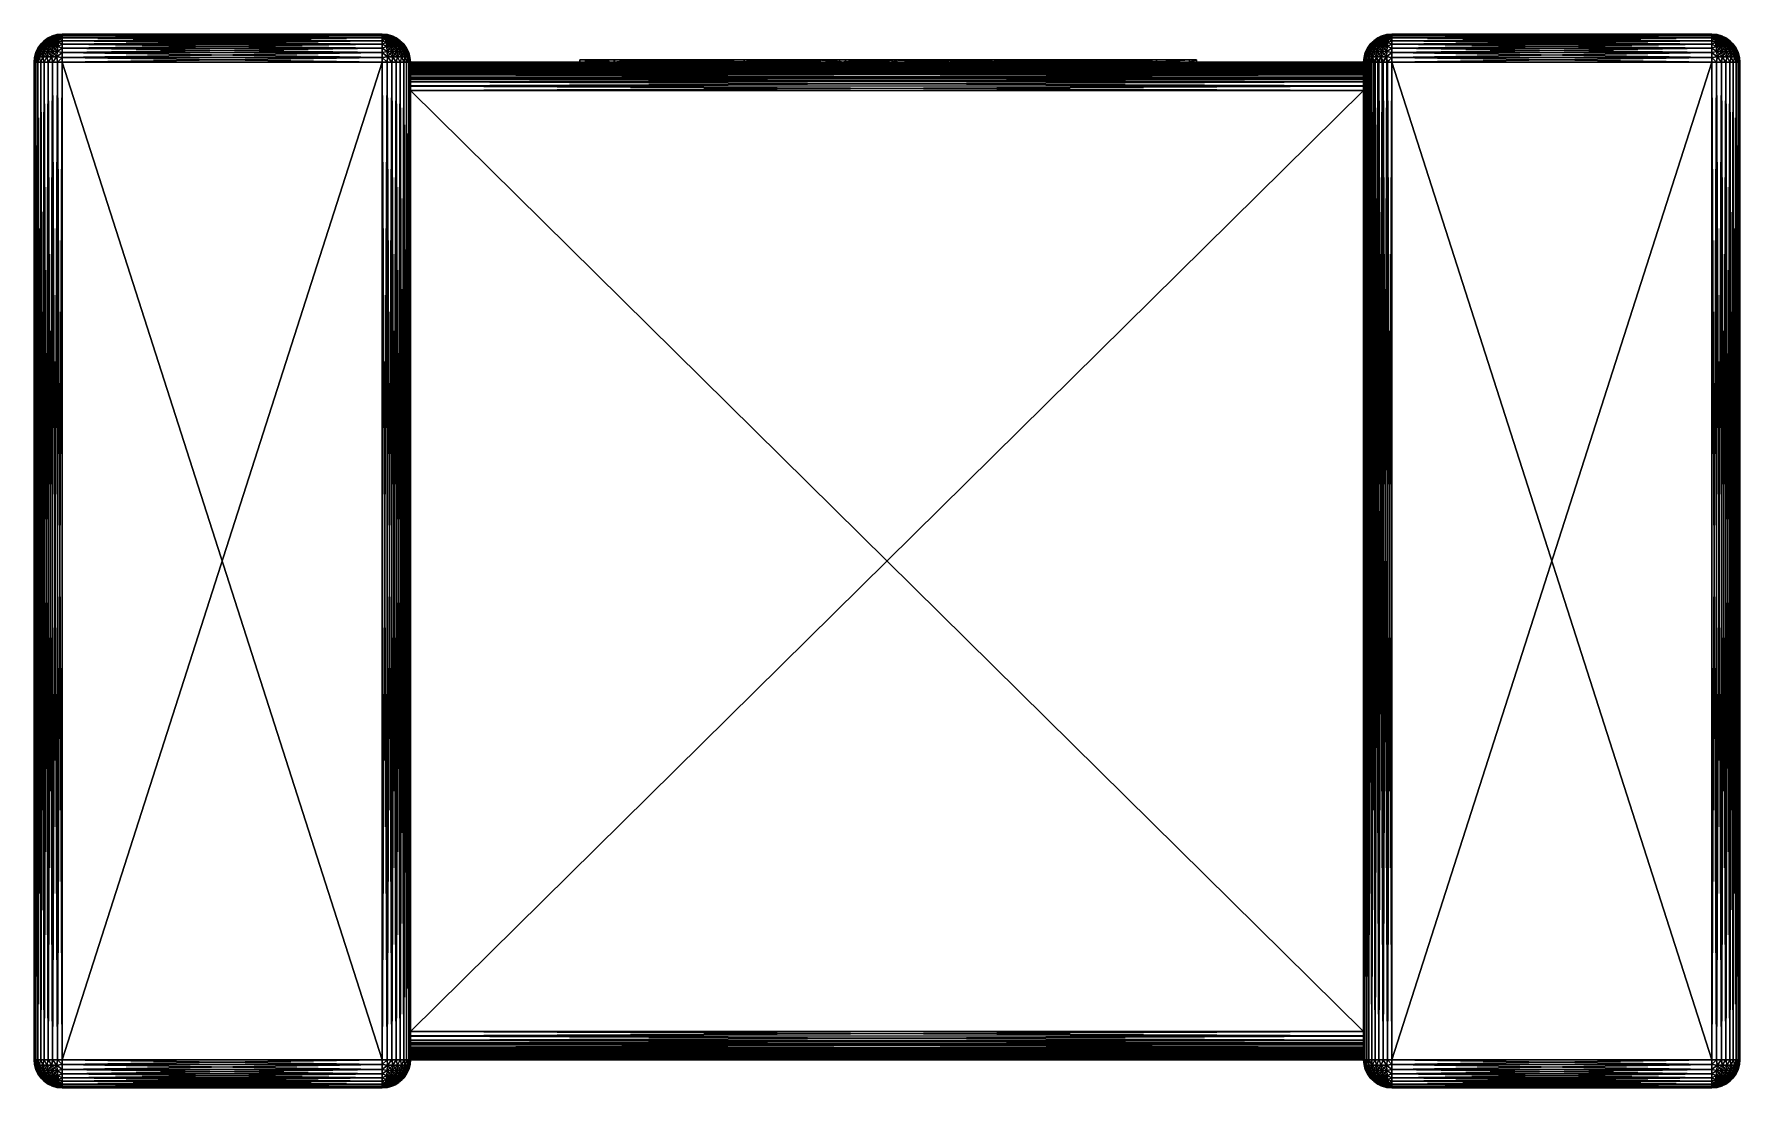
# Model space of a CAD drawing. Extents: x 0 to 3.4, y 0 to 2.1.
import ezdxf

# ---------------------------------------------------------------- set-up
doc = ezdxf.new("R2010")
doc.units = 0
for name, color, linetype in [('Triangle_Set', 253, 'CONTINUOUS'), ('Triangle_Set_ncl1_1', 42, 'CONTINUOUS'), ('Triangle_Set_ncl1_2', 254, 'CONTINUOUS'), ('Triangle_Set_ncl1_3', 254, 'CONTINUOUS'), ('Triangle_Set_ncl1_4', 254, 'CONTINUOUS')]:
    doc.layers.add(name, color=color, linetype=linetype)

msp = doc.modelspace()

# ---------------------------------------------------------------- meshes
at = {"layer": 'Triangle_Set', "color": 253}
mesh = msp.add_polyface(dxfattribs=at)
corners = [(0.013139, 2.079939, -2.64384), (0.007524, 2.07192, -0.05616), (0.007524, 2.07192, -2.64384), (0.003387, 2.063048, -0.05616), (0.003387, 2.063048, -2.64384), (0.013139, 2.079939, -0.05616), (0.010362, 2.075041, -2.65295), (0.005272, 2.065332, -2.653962), (0.017212, 2.083551, -2.651587), (0.002137, 2.054796, -2.654586), (0.017212, 2.054796, -2.682788), (0.027334, 2.065332, -2.686981), (0.019472, 2.065332, -2.680528), (0.010362, 2.054796, -2.674441), (0.013019, 2.065332, -2.672666), (0.005272, 2.054796, -2.664919), (0.008224, 2.065332, -2.663696), (0.023141, 2.075041, -2.676859), (0.017334, 2.075041, -2.669783), (0.02808, 2.083551, -2.67192), (0.013019, 2.075041, -2.66171), (0.023141, 2.083551, -2.665902), (0.019472, 2.083551, -2.659037), (0.005272, 2.065332, -0.046038), (0.010362, 2.075041, -0.04705), (0.002137, 2.054796, -0.045414), (0.005272, 2.054796, -0.035081), (0.008224, 2.065332, -0.036304), (0.013019, 2.075041, -0.03829), (0.017212, 2.083551, -0.048413), (0.010362, 2.054796, -0.025559), (0.013019, 2.065332, -0.027334), (0.017212, 2.054796, -0.017212), (0.019472, 2.065332, -0.019472), (0.017334, 2.075041, -0.030217), (0.019472, 2.083551, -0.040963), (0.023141, 2.075041, -0.023141), (0.023141, 2.083551, -0.034098), (0.025559, 2.054796, -0.010362), (0.027334, 2.065332, -0.013019)]
mesh.append_faces([[corners[k] for k in face] for face in [(0, 1, 2), (2, 3, 4), (3, 2, 1), (1, 0, 5), (0, 2, 6), (2, 4, 7), (8, 0, 6), (6, 2, 7), (7, 4, 9), (10, 11, 12), (13, 12, 14), (15, 14, 16), (17, 14, 12), (14, 17, 18), (19, 18, 17), (18, 16, 14), (16, 18, 20), (21, 20, 18), (9, 16, 7), (20, 7, 16), (7, 20, 6), (22, 6, 20), (3, 1, 23), (1, 5, 24), (23, 1, 24), (25, 3, 23), (26, 23, 27), (24, 27, 23), (27, 24, 28), (29, 28, 24), (30, 27, 31), (32, 31, 33), (28, 31, 27), (31, 28, 34), (35, 34, 28), (34, 33, 31), (33, 34, 36), (37, 36, 34), (38, 33, 39), (36, 39, 33)]], dxfattribs={"color": 253})
mesh = msp.add_polyface(dxfattribs=at)
corners = [(0.036952, 2.096613, -2.64384), (0.02808, 2.092476, -0.05616), (0.02808, 2.092476, -2.64384), (0.020061, 2.086861, -0.05616), (0.020061, 2.086861, -2.64384), (0.013139, 2.079939, -0.05616), (0.013139, 2.079939, -2.64384), (0.017212, 2.083551, -2.651587), (0.025559, 2.090535, -2.649927), (0.035081, 2.095725, -2.648033), (0.023141, 2.075041, -2.676859), (0.034098, 2.083551, -2.676859), (0.02808, 2.083551, -2.67192), (0.017334, 2.075041, -2.669783), (0.023141, 2.083551, -2.665902), (0.013019, 2.075041, -2.66171), (0.019472, 2.083551, -2.659037), (0.010362, 2.075041, -2.65295), (0.034098, 2.090535, -2.665902), (0.030217, 2.090535, -2.661174), (0.027334, 2.090535, -2.65578), (0.03829, 2.095725, -2.65578), (0.036304, 2.095725, -2.652064), (0.017212, 2.083551, -0.048413), (0.025559, 2.090535, -0.050073), (0.010362, 2.075041, -0.04705), (0.035081, 2.095725, -0.051967), (0.013019, 2.075041, -0.03829), (0.019472, 2.083551, -0.040963), (0.017334, 2.075041, -0.030217), (0.023141, 2.083551, -0.034098), (0.023141, 2.075041, -0.023141), (0.02808, 2.083551, -0.02808), (0.027334, 2.090535, -0.04422), (0.030217, 2.090535, -0.038826), (0.036304, 2.095725, -0.047936), (0.034098, 2.090535, -0.034098), (0.030217, 2.075041, -0.017334), (0.034098, 2.083551, -0.023141)]
mesh.append_faces([[corners[k] for k in face] for face in [(0, 1, 2), (2, 3, 4), (4, 5, 6), (5, 4, 3), (3, 2, 1), (7, 4, 6), (2, 4, 8), (9, 2, 8), (8, 4, 7), (10, 11, 12), (13, 12, 14), (15, 14, 16), (17, 16, 7), (18, 14, 12), (14, 18, 19), (19, 16, 14), (16, 19, 20), (21, 20, 19), (20, 7, 16), (7, 20, 8), (22, 8, 20), (8, 22, 9), (5, 3, 23), (3, 1, 24), (25, 5, 23), (23, 3, 24), (24, 1, 26), (27, 23, 28), (29, 28, 30), (31, 30, 32), (24, 28, 23), (28, 24, 33), (26, 33, 24), (33, 30, 28), (30, 33, 34), (35, 34, 33), (34, 32, 30), (32, 34, 36), (37, 32, 38), (36, 38, 32)]], dxfattribs={"color": 253})
mesh = msp.add_polyface(dxfattribs=at)
corners = [(0.045414, 2.054796, -2.697863), (0.05616, 2.063048, -2.696613), (0.046038, 2.065332, -2.694728), (0.05616, 2.07192, -2.692476), (0.04705, 2.075041, -2.689638), (0.05616, 2.079939, -2.686861), (0.048413, 2.083551, -2.682788), (0.035081, 2.054796, -2.694728), (0.036304, 2.065332, -2.691776), (0.03829, 2.075041, -2.686981), (0.025559, 2.054796, -2.689638), (0.027334, 2.065332, -2.686981), (0.030217, 2.075041, -2.682666), (0.040963, 2.083551, -2.680528), (0.019472, 2.065332, -2.680528), (0.023141, 2.075041, -2.676859), (0.034098, 2.083551, -2.676859), (0.05616, 2.07192, -0.007524), (0.05616, 2.063048, -0.003387), (0.046038, 2.065332, -0.005272), (0.05616, 2.079939, -0.013139), (0.04705, 2.075041, -0.010362), (0.045414, 2.054796, -0.002137), (0.048413, 2.083551, -0.017212), (0.035081, 2.054796, -0.005272), (0.027334, 2.065332, -0.013019), (0.036304, 2.065332, -0.008224), (0.023141, 2.075041, -0.023141), (0.030217, 2.075041, -0.017334), (0.02808, 2.083551, -0.02808), (0.03829, 2.075041, -0.013019), (0.034098, 2.083551, -0.023141), (0.040963, 2.083551, -0.019472), (0.69384, 2.07192, -2.692476), (0.69384, 2.079939, -2.686861), (0.69384, 2.063048, -2.696613), (0.69384, 2.07192, -0.007524), (0.69384, 2.063048, -0.003387), (0.69384, 2.053592, -0.000853), (0.69384, 2.079939, -0.013139)]
mesh.append_faces([[corners[k] for k in face] for face in [(0, 1, 2), (2, 3, 4), (3, 5, 4), (1, 3, 2), (4, 5, 6), (7, 2, 8), (4, 8, 2), (8, 4, 9), (6, 9, 4), (10, 8, 11), (9, 11, 8), (11, 9, 12), (13, 12, 9), (12, 14, 11), (14, 12, 15), (16, 15, 12), (17, 18, 19), (20, 17, 21), (19, 18, 22), (23, 20, 21), (21, 17, 19), (24, 25, 26), (25, 27, 28), (29, 28, 27), (28, 26, 25), (26, 28, 30), (31, 30, 28), (22, 26, 19), (30, 19, 26), (19, 30, 21), (32, 21, 30), (3, 1, 33), (5, 3, 34), (34, 3, 33), (33, 1, 35), (17, 20, 36), (18, 17, 37), (38, 18, 37), (37, 17, 36), (36, 20, 39)]], dxfattribs={"color": 253})
mesh = msp.add_polyface(dxfattribs=at)
corners = [(0.046408, 2.099147, -2.64384), (0.036952, 2.096613, -0.05616), (0.036952, 2.096613, -2.64384), (0.02808, 2.092476, -0.05616), (0.046408, 2.099147, -0.05616), (0.045414, 2.098921, -2.645977), (0.035081, 2.095725, -2.648033), (0.02808, 2.092476, -2.64384), (0.03829, 2.075041, -2.686981), (0.048413, 2.083551, -2.682788), (0.040963, 2.083551, -2.680528), (0.030217, 2.075041, -2.682666), (0.034098, 2.083551, -2.676859), (0.04422, 2.090535, -2.672666), (0.038826, 2.090535, -2.669783), (0.02808, 2.083551, -2.67192), (0.034098, 2.090535, -2.665902), (0.04422, 2.095725, -2.66171), (0.040963, 2.095725, -2.659037), (0.030217, 2.090535, -2.661174), (0.03829, 2.095725, -2.65578), (0.027334, 2.090535, -2.65578), (0.036304, 2.095725, -2.652064), (0.048413, 2.098921, -2.651587), (0.04705, 2.098921, -2.649927), (0.046038, 2.098921, -2.648033), (0.035081, 2.095725, -0.051967), (0.045414, 2.098921, -0.054023), (0.027334, 2.090535, -0.04422), (0.036304, 2.095725, -0.047936), (0.046038, 2.098921, -0.051967), (0.030217, 2.090535, -0.038826), (0.03829, 2.095725, -0.04422), (0.034098, 2.090535, -0.034098), (0.040963, 2.095725, -0.040963), (0.04705, 2.098921, -0.050073), (0.03829, 2.075041, -0.013019), (0.034098, 2.083551, -0.023141), (0.040963, 2.083551, -0.019472), (0.038826, 2.090535, -0.030217), (0.04422, 2.095725, -0.03829), (0.04422, 2.090535, -0.027334)]
mesh.append_faces([[corners[k] for k in face] for face in [(0, 1, 2), (3, 2, 1), (1, 0, 4), (5, 2, 6), (2, 7, 6), (0, 2, 5), (8, 9, 10), (11, 10, 12), (13, 12, 10), (12, 13, 14), (14, 15, 12), (15, 14, 16), (17, 16, 14), (16, 17, 18), (18, 19, 16), (19, 18, 20), (21, 20, 22), (23, 20, 18), (24, 22, 20), (22, 24, 25), (25, 6, 22), (6, 25, 5), (3, 1, 26), (1, 4, 27), (26, 1, 27), (28, 26, 29), (27, 29, 26), (29, 27, 30), (31, 29, 32), (32, 33, 31), (33, 32, 34), (30, 32, 29), (35, 34, 32), (36, 37, 38), (37, 33, 39), (34, 39, 33), (39, 34, 40), (39, 38, 37), (38, 39, 41), (40, 41, 39)]], dxfattribs={"color": 253})
mesh = msp.add_polyface(dxfattribs=at)
corners = [(0.05616, 2.1, -2.64384), (0.046408, 2.099147, -0.05616), (0.046408, 2.099147, -2.64384), (0.048413, 2.083551, -2.682788), (0.05616, 2.086861, -2.679939), (0.050073, 2.090535, -2.674441), (0.050073, 2.098921, -2.65295), (0.048413, 2.098921, -2.651587), (0.045414, 2.098921, -2.645977), (0.04705, 2.098921, -2.649927), (0.046038, 2.098921, -2.648033), (0.040963, 2.083551, -2.680528), (0.04422, 2.090535, -2.672666), (0.051967, 2.095725, -2.664919), (0.047936, 2.095725, -2.663696), (0.054023, 2.098921, -2.654586), (0.051967, 2.098921, -2.653962), (0.038826, 2.090535, -2.669783), (0.04422, 2.095725, -2.66171), (0.040963, 2.095725, -2.659037), (0.03829, 2.095725, -2.65578), (0.05616, 2.1, -0.05616), (0.045414, 2.098921, -0.054023), (0.050073, 2.090535, -0.025559), (0.05616, 2.086861, -0.020061), (0.048413, 2.083551, -0.017212), (0.046038, 2.098921, -0.051967), (0.04705, 2.098921, -0.050073), (0.048413, 2.098921, -0.048413), (0.050073, 2.098921, -0.04705), (0.03829, 2.095725, -0.04422), (0.040963, 2.095725, -0.040963), (0.04705, 2.075041, -0.010362), (0.040963, 2.083551, -0.019472), (0.04422, 2.090535, -0.027334), (0.04422, 2.095725, -0.03829), (0.047936, 2.095725, -0.036304), (0.051967, 2.098921, -0.046038), (0.051967, 2.095725, -0.035081), (0.054023, 2.098921, -0.045414)]
mesh.append_faces([[corners[k] for k in face] for face in [(0, 1, 2), (3, 4, 5), (6, 0, 7), (0, 2, 8), (7, 0, 9), (9, 0, 10), (10, 0, 8), (5, 11, 3), (11, 5, 12), (13, 12, 5), (12, 13, 14), (15, 14, 13), (14, 15, 16), (14, 17, 12), (17, 14, 18), (16, 18, 14), (18, 16, 6), (6, 19, 18), (19, 6, 7), (20, 7, 9), (1, 21, 22), (23, 24, 25), (22, 21, 26), (26, 21, 27), (27, 21, 28), (28, 21, 29), (30, 26, 27), (31, 27, 28), (32, 33, 25), (34, 35, 36), (28, 35, 31), (35, 28, 29), (29, 36, 35), (36, 29, 37), (34, 25, 33), (25, 34, 23), (36, 23, 34), (23, 36, 38), (37, 38, 36), (38, 37, 39)]], dxfattribs={"color": 253})
mesh = msp.add_polyface(dxfattribs=at)
corners = [(0.05616, 2.1, -0.05616), (0.05616, 2.1, -2.64384), (0.69384, 2.1, -2.64384), (0.69384, 2.1, -0.05616), (0.046408, 2.099147, -0.05616), (0.05616, 2.092476, -2.67192), (0.05616, 2.096613, -2.663048), (0.051967, 2.095725, -2.664919), (0.05616, 2.099147, -2.653592), (0.054023, 2.098921, -2.654586), (0.05616, 2.079939, -2.686861), (0.05616, 2.086861, -2.679939), (0.048413, 2.083551, -2.682788), (0.050073, 2.090535, -2.674441), (0.051967, 2.098921, -2.653962), (0.050073, 2.098921, -2.65295), (0.048413, 2.083551, -0.017212), (0.05616, 2.086861, -0.020061), (0.05616, 2.079939, -0.013139), (0.05616, 2.092476, -0.02808), (0.050073, 2.090535, -0.025559), (0.054023, 2.098921, -0.045414), (0.05616, 2.096613, -0.036952), (0.051967, 2.095725, -0.035081), (0.05616, 2.099147, -0.046408), (0.050073, 2.098921, -0.04705), (0.051967, 2.098921, -0.046038), (0.69384, 2.086861, -2.679939), (0.69384, 2.099147, -2.653592), (0.69384, 2.092476, -2.67192), (0.69384, 2.096613, -2.663048), (0.69384, 2.079939, -2.686861), (0.69384, 2.099147, -0.046408), (0.69384, 2.096613, -0.036952), (0.69384, 2.092476, -0.02808), (0.69384, 2.086861, -0.020061), (0.69384, 2.079939, -0.013139)]
mesh.append_faces([[corners[k] for k in face] for face in [(0, 1, 2), (0, 2, 3), (4, 1, 0), (5, 6, 7), (8, 1, 9), (10, 11, 12), (11, 5, 13), (6, 8, 9), (13, 5, 7), (7, 6, 9), (9, 1, 14), (14, 1, 15), (16, 17, 18), (19, 17, 20), (21, 22, 23), (22, 19, 23), (23, 19, 20), (0, 24, 21), (25, 0, 26), (24, 22, 21), (26, 0, 21), (11, 10, 27), (6, 28, 8), (8, 2, 1), (5, 11, 29), (6, 5, 30), (2, 8, 28), (28, 6, 30), (30, 5, 29), (29, 11, 27), (27, 10, 31), (24, 0, 32), (22, 24, 33), (19, 22, 34), (17, 19, 35), (18, 17, 36), (36, 17, 35), (35, 19, 34), (34, 22, 33), (33, 24, 32), (32, 0, 3)]], dxfattribs={"color": 253})
mesh = msp.add_polyface(dxfattribs=at)
corners = [(0.69384, 2.1, -2.64384), (0.703592, 2.099147, -2.64384), (0.69384, 2.1, -0.05616), (0.703592, 2.099147, -0.05616), (0.69384, 2.096613, -2.663048), (0.698033, 2.095725, -2.664919), (0.695977, 2.098921, -2.654586), (0.69384, 2.092476, -2.67192), (0.704586, 2.098921, -2.645977), (0.699927, 2.090535, -2.674441), (0.703962, 2.098921, -2.648033), (0.70295, 2.098921, -2.649927), (0.701587, 2.098921, -2.651587), (0.69384, 2.099147, -2.653592), (0.699927, 2.098921, -2.65295), (0.698033, 2.098921, -2.653962), (0.709037, 2.095725, -2.659037), (0.70578, 2.095725, -2.66171), (0.702064, 2.095725, -2.663696), (0.69384, 2.092476, -0.02808), (0.69384, 2.096613, -0.036952), (0.698033, 2.095725, -0.035081), (0.69384, 2.099147, -0.046408), (0.695977, 2.098921, -0.045414), (0.699927, 2.090535, -0.025559), (0.698033, 2.098921, -0.046038), (0.699927, 2.098921, -0.04705), (0.701587, 2.098921, -0.048413), (0.704586, 2.098921, -0.054023), (0.70295, 2.098921, -0.050073), (0.703962, 2.098921, -0.051967), (0.70578, 2.090535, -0.027334), (0.702064, 2.095725, -0.036304), (0.70578, 2.095725, -0.03829), (0.709037, 2.095725, -0.040963)]
mesh.append_faces([[corners[k] for k in face] for face in [(0, 1, 2), (2, 1, 3), (4, 5, 6), (4, 7, 5), (1, 0, 8), (5, 7, 9), (8, 0, 10), (10, 0, 11), (11, 0, 12), (0, 13, 6), (12, 0, 14), (14, 0, 15), (13, 4, 6), (15, 0, 6), (16, 11, 12), (17, 12, 14), (14, 18, 17), (18, 14, 15), (9, 18, 5), (15, 5, 18), (5, 15, 6), (19, 20, 21), (22, 2, 23), (20, 22, 23), (24, 19, 21), (21, 20, 23), (23, 2, 25), (25, 2, 26), (26, 2, 27), (2, 3, 28), (27, 2, 29), (29, 2, 30), (30, 2, 28), (21, 31, 24), (31, 21, 32), (23, 32, 21), (32, 23, 25), (25, 33, 32), (33, 25, 26), (34, 26, 27)]], dxfattribs={"color": 253})
mesh = msp.add_polyface(dxfattribs=at)
corners = [(0.69384, 2.079939, -2.686861), (0.69384, 2.07192, -2.692476), (0.70295, 2.075041, -2.689638), (0.701587, 2.083551, -2.682788), (0.69384, 2.086861, -2.679939), (0.69384, 2.092476, -2.67192), (0.699927, 2.090535, -2.674441), (0.713696, 2.095725, -2.652064), (0.719783, 2.090535, -2.661174), (0.722666, 2.090535, -2.65578), (0.72192, 2.083551, -2.67192), (0.715902, 2.090535, -2.665902), (0.71171, 2.095725, -2.65578), (0.719783, 2.075041, -2.682666), (0.715902, 2.083551, -2.676859), (0.71171, 2.075041, -2.686981), (0.709037, 2.083551, -2.680528), (0.703962, 2.065332, -2.694728), (0.711174, 2.090535, -2.669783), (0.709037, 2.095725, -2.659037), (0.70578, 2.090535, -2.672666), (0.70578, 2.095725, -2.66171), (0.702064, 2.095725, -2.663696), (0.69384, 2.07192, -0.007524), (0.69384, 2.079939, -0.013139), (0.70295, 2.075041, -0.010362), (0.69384, 2.086861, -0.020061), (0.701587, 2.083551, -0.017212), (0.69384, 2.092476, -0.02808), (0.699927, 2.090535, -0.025559), (0.713696, 2.065332, -0.008224), (0.71171, 2.075041, -0.013019), (0.709037, 2.083551, -0.019472), (0.722666, 2.065332, -0.013019), (0.719783, 2.075041, -0.017334), (0.715902, 2.083551, -0.023141), (0.70578, 2.090535, -0.027334), (0.711174, 2.090535, -0.030217), (0.72192, 2.083551, -0.02808), (0.715902, 2.090535, -0.034098)]
mesh.append_faces([[corners[k] for k in face] for face in [(0, 1, 2), (3, 4, 0), (5, 4, 6), (6, 4, 3), (3, 0, 2), (7, 8, 9), (10, 8, 11), (12, 11, 8), (13, 10, 14), (14, 15, 13), (15, 14, 16), (17, 15, 2), (16, 2, 15), (2, 16, 3), (11, 14, 10), (14, 11, 18), (19, 18, 11), (18, 16, 14), (16, 18, 20), (21, 20, 18), (20, 3, 16), (3, 20, 6), (22, 6, 20), (23, 24, 25), (24, 26, 27), (26, 28, 29), (25, 24, 27), (27, 26, 29), (30, 25, 31), (27, 31, 25), (31, 27, 32), (33, 31, 34), (32, 34, 31), (34, 32, 35), (29, 32, 27), (32, 29, 36), (36, 35, 32), (35, 36, 37), (37, 38, 35), (38, 37, 39)]], dxfattribs={"color": 253})
mesh = msp.add_polyface(dxfattribs=at)
corners = [(0.703592, 2.04384, -2.699147), (0.69384, 2.04384, -2.7), (0.703592, 0.05616, -2.699147), (0.713048, 2.04384, -2.696613), (0.713048, 0.05616, -2.696613), (0.72192, 2.04384, -2.692476), (0.72192, 0.05616, -2.692476), (0.704586, 2.054796, -2.697863), (0.69384, 2.053592, -2.699147), (0.714919, 2.054796, -2.694728), (0.69384, 2.07192, -2.692476), (0.69384, 2.063048, -2.696613), (0.703962, 2.065332, -2.694728), (0.724441, 2.054796, -2.689638), (0.70295, 2.075041, -2.689638), (0.722666, 2.065332, -2.686981), (0.713696, 2.065332, -2.691776), (0.719783, 2.075041, -2.682666), (0.71171, 2.075041, -2.686981), (0.69384, 2.063048, -0.003387), (0.69384, 2.07192, -0.007524), (0.703962, 2.065332, -0.005272), (0.69384, 2.04384), (0.69384, 2.053592, -0.000853), (0.703592, 2.04384, -0.000853), (0.704586, 2.054796, -0.002137), (0.70295, 2.075041, -0.010362), (0.72192, 2.04384, -0.007524), (0.713048, 2.04384, -0.003387), (0.714919, 2.054796, -0.005272), (0.724441, 2.054796, -0.010362), (0.713696, 2.065332, -0.008224), (0.722666, 2.065332, -0.013019), (0.71171, 2.075041, -0.013019), (0.713048, 0.05616, -0.003387), (0.703592, 0.05616, -0.000853), (0.69384, 0.05616), (0.72192, 0.05616, -0.007524)]
mesh.append_faces([[corners[k] for k in face] for face in [(0, 1, 2), (3, 0, 4), (5, 3, 6), (7, 8, 0), (7, 3, 9), (10, 11, 12), (8, 1, 0), (12, 11, 7), (9, 5, 13), (11, 8, 7), (14, 10, 12), (3, 5, 9), (0, 3, 7), (9, 15, 16), (17, 16, 15), (16, 17, 18), (16, 7, 9), (7, 16, 12), (18, 12, 16), (19, 20, 21), (22, 23, 24), (24, 23, 25), (21, 20, 26), (27, 28, 29), (25, 19, 21), (28, 24, 25), (30, 27, 29), (23, 19, 25), (29, 28, 25), (21, 29, 25), (29, 21, 31), (26, 31, 21), (31, 30, 29), (30, 31, 32), (33, 32, 31), (28, 27, 34), (24, 28, 35), (22, 24, 36), (35, 28, 34), (34, 27, 37)]], dxfattribs={"color": 253})
mesh = msp.add_polyface(dxfattribs=at)
corners = [(0.713048, 2.096613, -2.64384), (0.72192, 2.092476, -2.64384), (0.713048, 2.096613, -0.05616), (0.703592, 2.099147, -2.64384), (0.703592, 2.099147, -0.05616), (0.72192, 2.092476, -0.05616), (0.714919, 2.095725, -2.648033), (0.704586, 2.098921, -2.645977), (0.724441, 2.090535, -2.649927), (0.722666, 2.090535, -2.65578), (0.713696, 2.095725, -2.652064), (0.703962, 2.098921, -2.648033), (0.719783, 2.090535, -2.661174), (0.71171, 2.095725, -2.65578), (0.715902, 2.090535, -2.665902), (0.709037, 2.095725, -2.659037), (0.70295, 2.098921, -2.649927), (0.711174, 2.090535, -2.669783), (0.70578, 2.095725, -2.66171), (0.70578, 2.090535, -2.672666), (0.702064, 2.095725, -2.663696), (0.701587, 2.098921, -2.651587), (0.704586, 2.098921, -0.054023), (0.714919, 2.095725, -0.051967), (0.724441, 2.090535, -0.050073), (0.702064, 2.095725, -0.036304), (0.711174, 2.090535, -0.030217), (0.70578, 2.090535, -0.027334), (0.70578, 2.095725, -0.03829), (0.715902, 2.090535, -0.034098), (0.709037, 2.095725, -0.040963), (0.699927, 2.098921, -0.04705), (0.719783, 2.090535, -0.038826), (0.71171, 2.095725, -0.04422), (0.722666, 2.090535, -0.04422), (0.713696, 2.095725, -0.047936), (0.701587, 2.098921, -0.048413), (0.70295, 2.098921, -0.050073), (0.703962, 2.098921, -0.051967)]
mesh.append_faces([[corners[k] for k in face] for face in [(0, 1, 2), (3, 0, 4), (4, 0, 2), (2, 1, 5), (1, 0, 6), (0, 3, 7), (8, 1, 6), (6, 0, 7), (9, 6, 10), (7, 10, 6), (10, 7, 11), (12, 10, 13), (14, 13, 15), (11, 13, 10), (13, 11, 16), (16, 15, 13), (17, 15, 18), (19, 18, 20), (21, 18, 15), (22, 2, 23), (2, 5, 23), (23, 5, 24), (4, 2, 22), (25, 26, 27), (26, 25, 28), (28, 29, 26), (29, 28, 30), (31, 30, 28), (30, 32, 29), (32, 30, 33), (33, 34, 32), (34, 33, 35), (36, 33, 30), (33, 36, 37), (37, 35, 33), (35, 37, 38), (35, 24, 34), (24, 35, 23), (38, 23, 35), (23, 38, 22)]], dxfattribs={"color": 253})
mesh = msp.add_polyface(dxfattribs=at)
corners = [(0.736861, 2.079939, -2.64384), (0.742476, 2.07192, -2.64384), (0.736861, 2.079939, -0.05616), (0.729939, 2.086861, -2.64384), (0.729939, 2.086861, -0.05616), (0.72192, 2.092476, -2.64384), (0.72192, 2.092476, -0.05616), (0.732788, 2.083551, -2.651587), (0.724441, 2.090535, -2.649927), (0.739638, 2.075041, -2.65295), (0.736981, 2.075041, -2.66171), (0.730528, 2.083551, -2.659037), (0.732666, 2.075041, -2.669783), (0.726859, 2.083551, -2.665902), (0.726859, 2.075041, -2.676859), (0.72192, 2.083551, -2.67192), (0.722666, 2.090535, -2.65578), (0.714919, 2.095725, -2.648033), (0.719783, 2.090535, -2.661174), (0.719783, 2.075041, -2.682666), (0.732788, 2.083551, -0.048413), (0.724441, 2.090535, -0.050073), (0.739638, 2.075041, -0.04705), (0.715902, 2.083551, -0.023141), (0.726859, 2.075041, -0.023141), (0.719783, 2.075041, -0.017334), (0.72192, 2.083551, -0.02808), (0.732666, 2.075041, -0.030217), (0.726859, 2.083551, -0.034098), (0.736981, 2.075041, -0.03829), (0.730528, 2.083551, -0.040963), (0.715902, 2.090535, -0.034098), (0.719783, 2.090535, -0.038826), (0.722666, 2.090535, -0.04422)]
mesh.append_faces([[corners[k] for k in face] for face in [(0, 1, 2), (3, 0, 4), (5, 3, 6), (6, 3, 4), (4, 0, 2), (0, 3, 7), (3, 5, 8), (9, 0, 7), (7, 3, 8), (7, 10, 9), (10, 7, 11), (11, 12, 10), (12, 11, 13), (13, 14, 12), (14, 13, 15), (8, 11, 7), (11, 8, 16), (17, 16, 8), (16, 13, 11), (13, 16, 18), (18, 15, 13), (15, 19, 14), (20, 4, 2), (6, 4, 21), (21, 4, 20), (20, 2, 22), (23, 24, 25), (24, 23, 26), (26, 27, 24), (27, 26, 28), (28, 29, 27), (29, 28, 30), (30, 22, 29), (22, 30, 20), (31, 28, 26), (28, 31, 32), (32, 30, 28), (30, 32, 33), (33, 20, 30), (20, 33, 21)]], dxfattribs={"color": 253})
mesh = msp.add_polyface(dxfattribs=at)
corners = [(0.729939, 2.04384, -2.686861), (0.72192, 2.04384, -2.692476), (0.729939, 0.05616, -2.686861), (0.736861, 2.04384, -2.679939), (0.742476, 2.07192, -2.64384), (0.736861, 2.079939, -2.64384), (0.739638, 2.075041, -2.65295), (0.724441, 2.054796, -2.689638), (0.732788, 2.054796, -2.682788), (0.742476, 2.04384, -2.67192), (0.739638, 2.054796, -2.674441), (0.741776, 2.065332, -2.663696), (0.736981, 2.075041, -2.66171), (0.736981, 2.065332, -2.672666), (0.730528, 2.065332, -2.680528), (0.732666, 2.075041, -2.669783), (0.726859, 2.075041, -2.676859), (0.722666, 2.065332, -2.686981), (0.714919, 2.054796, -2.694728), (0.719783, 2.075041, -2.682666), (0.736861, 2.079939, -0.05616), (0.742476, 2.07192, -0.05616), (0.739638, 2.075041, -0.04705), (0.736861, 2.04384, -0.020061), (0.729939, 2.04384, -0.013139), (0.732788, 2.054796, -0.017212), (0.72192, 2.04384, -0.007524), (0.724441, 2.054796, -0.010362), (0.739638, 2.054796, -0.025559), (0.722666, 2.065332, -0.013019), (0.730528, 2.065332, -0.019472), (0.719783, 2.075041, -0.017334), (0.726859, 2.075041, -0.023141), (0.736981, 2.065332, -0.027334), (0.732666, 2.075041, -0.030217), (0.741776, 2.065332, -0.036304), (0.736981, 2.075041, -0.03829), (0.742476, 2.04384, -0.02808), (0.736861, 0.05616, -0.020061), (0.72192, 0.05616, -0.007524), (0.729939, 0.05616, -0.013139)]
mesh.append_faces([[corners[k] for k in face] for face in [(0, 1, 2), (0, 2, 3), (4, 5, 6), (1, 0, 7), (0, 3, 8), (3, 9, 10), (7, 0, 8), (8, 3, 10), (11, 6, 12), (10, 11, 13), (13, 8, 10), (8, 13, 14), (12, 13, 11), (13, 12, 15), (15, 14, 13), (14, 15, 16), (14, 7, 8), (7, 14, 17), (17, 18, 7), (16, 17, 14), (17, 16, 19), (20, 21, 22), (23, 24, 25), (24, 26, 27), (28, 23, 25), (25, 24, 27), (29, 25, 27), (25, 29, 30), (31, 30, 29), (30, 31, 32), (30, 28, 25), (28, 30, 33), (32, 33, 30), (33, 32, 34), (34, 35, 33), (35, 34, 36), (23, 37, 38), (26, 24, 39), (23, 38, 24), (40, 24, 38)]], dxfattribs={"color": 253})
mesh = msp.add_polyface(dxfattribs=at)
corners = [(0.749381, 2.035524, -0.064476), (0.747537, 2.027391, -0.072609), (0.748685, 2.02248, -0.068241), (0.742476, 2.04384, -2.67192), (0.736861, 2.04384, -2.679939), (0.742476, 0.05616, -2.67192), (0.746613, 2.04384, -2.663048), (0.746613, 0.05616, -2.663048), (0.749147, 2.04384, -2.653592), (0.747537, 2.027391, -2.627391), (0.749381, 2.035524, -2.635524), (0.748354, 2.024193, -2.630345), (0.748354, 2.030345, -0.075807), (0.742476, 2.07192, -2.64384), (0.746613, 2.063048, -2.64384), (0.742476, 2.07192, -0.05616), (0.736861, 2.079939, -0.05616), (0.746613, 2.063048, -0.05616), (0.749147, 2.053592, -0.05616), (0.749147, 2.053592, -2.64384), (0.744728, 2.065332, -2.653962), (0.739638, 2.075041, -2.65295), (0.744728, 2.054796, -2.664919), (0.747863, 2.054796, -2.654586), (0.739638, 2.054796, -2.674441), (0.741776, 2.065332, -2.663696), (0.747863, 2.054796, -0.045414), (0.746613, 2.04384, -0.036952), (0.744728, 2.054796, -0.035081), (0.744728, 2.065332, -0.046038), (0.742476, 2.04384, -0.02808), (0.739638, 2.054796, -0.025559), (0.736861, 2.04384, -0.020061), (0.739638, 2.075041, -0.04705), (0.749147, 2.04384, -0.046408), (0.736981, 2.065332, -0.027334), (0.741776, 2.065332, -0.036304), (0.736981, 2.075041, -0.03829), (0.742476, 0.05616, -0.02808), (0.749147, 0.05616, -0.046408)]
mesh.append_faces([[corners[k] for k in face] for face in [(0, 1, 2), (3, 4, 5), (6, 3, 7), (6, 7, 8), (9, 10, 11), (12, 1, 0), (13, 14, 15), (16, 13, 15), (15, 14, 17), (17, 14, 18), (14, 19, 18), (14, 13, 20), (20, 13, 21), (3, 6, 22), (23, 14, 20), (6, 8, 23), (24, 3, 22), (19, 14, 23), (22, 6, 23), (20, 22, 23), (22, 20, 25), (21, 25, 20), (25, 24, 22), (26, 27, 28), (15, 17, 29), (29, 17, 26), (28, 30, 31), (30, 32, 31), (17, 18, 26), (33, 15, 29), (27, 30, 28), (34, 27, 26), (35, 28, 31), (28, 35, 36), (36, 26, 28), (26, 36, 29), (37, 29, 36), (29, 37, 33), (30, 27, 38), (27, 34, 39)]], dxfattribs={"color": 253})
mesh = msp.add_polyface(dxfattribs=at)
corners = [(2.653387, 2.063048, -2.64384), (2.657524, 2.07192, -2.64384), (2.653387, 2.063048, -0.05616), (2.663139, 2.079939, -2.64384), (2.657524, 2.07192, -0.05616), (2.663139, 2.079939, -0.05616), (2.650853, 2.053592, -2.64384), (2.660362, 2.075041, -2.65295), (2.655272, 2.065332, -2.653962), (2.652137, 2.054796, -2.654586), (2.669472, 2.065332, -2.680528), (2.660362, 2.054796, -2.674441), (2.667212, 2.054796, -2.682788), (2.663019, 2.065332, -2.672666), (2.655272, 2.054796, -2.664919), (2.658224, 2.065332, -2.663696), (2.673141, 2.075041, -2.676859), (2.667334, 2.075041, -2.669783), (2.663019, 2.075041, -2.66171), (2.673141, 2.083551, -2.665902), (2.669472, 2.083551, -2.659037), (2.655272, 2.065332, -0.046038), (2.660362, 2.075041, -0.04705), (2.652137, 2.054796, -0.045414), (2.655272, 2.054796, -0.035081), (2.658224, 2.065332, -0.036304), (2.663019, 2.075041, -0.03829), (2.667212, 2.083551, -0.048413), (2.660362, 2.054796, -0.025559), (2.663019, 2.065332, -0.027334), (2.667212, 2.054796, -0.017212), (2.669472, 2.065332, -0.019472), (2.667334, 2.075041, -0.030217), (2.669472, 2.083551, -0.040963)]
mesh.append_faces([[corners[k] for k in face] for face in [(0, 1, 2), (1, 3, 4), (2, 1, 4), (4, 3, 5), (0, 2, 6), (3, 1, 7), (1, 0, 8), (7, 1, 8), (8, 0, 9), (10, 11, 12), (11, 10, 13), (13, 14, 11), (14, 13, 15), (16, 13, 10), (13, 16, 17), (17, 15, 13), (15, 17, 18), (19, 18, 17), (15, 9, 14), (9, 15, 8), (18, 8, 15), (8, 18, 7), (20, 7, 18), (2, 4, 21), (4, 5, 22), (21, 4, 22), (23, 2, 21), (21, 24, 23), (24, 21, 25), (22, 25, 21), (25, 22, 26), (27, 26, 22), (25, 28, 24), (28, 25, 29), (29, 30, 28), (30, 29, 31), (26, 29, 25), (29, 26, 32), (33, 32, 26), (32, 31, 29)]], dxfattribs={"color": 253})
mesh = msp.add_polyface(dxfattribs=at)
corners = [(2.67808, 2.092476, -2.64384), (2.686952, 2.096613, -2.64384), (2.67808, 2.092476, -0.05616), (2.670061, 2.086861, -2.64384), (2.670061, 2.086861, -0.05616), (2.663139, 2.079939, -2.64384), (2.663139, 2.079939, -0.05616), (2.667212, 2.083551, -2.651587), (2.675559, 2.090535, -2.649927), (2.685081, 2.095725, -2.648033), (2.660362, 2.075041, -2.65295), (2.673141, 2.075041, -2.676859), (2.684098, 2.083551, -2.676859), (2.67808, 2.083551, -2.67192), (2.667334, 2.075041, -2.669783), (2.673141, 2.083551, -2.665902), (2.663019, 2.075041, -2.66171), (2.669472, 2.083551, -2.659037), (2.684098, 2.090535, -2.665902), (2.680217, 2.090535, -2.661174), (2.677334, 2.090535, -2.65578), (2.68829, 2.095725, -2.65578), (2.686304, 2.095725, -2.652064), (2.660362, 2.075041, -0.04705), (2.667212, 2.083551, -0.048413), (2.675559, 2.090535, -0.050073), (2.685081, 2.095725, -0.051967), (2.663019, 2.075041, -0.03829), (2.669472, 2.083551, -0.040963), (2.667334, 2.075041, -0.030217), (2.673141, 2.083551, -0.034098), (2.673141, 2.075041, -0.023141), (2.67808, 2.083551, -0.02808), (2.677334, 2.090535, -0.04422), (2.680217, 2.090535, -0.038826), (2.686304, 2.095725, -0.047936), (2.684098, 2.090535, -0.034098), (2.680217, 2.075041, -0.017334), (2.684098, 2.083551, -0.023141)]
mesh.append_faces([[corners[k] for k in face] for face in [(0, 1, 2), (3, 0, 4), (5, 3, 6), (6, 3, 4), (4, 0, 2), (7, 3, 5), (0, 3, 8), (9, 0, 8), (8, 3, 7), (7, 5, 10), (11, 12, 13), (14, 13, 15), (16, 15, 17), (10, 17, 7), (18, 15, 13), (15, 18, 19), (19, 17, 15), (17, 19, 20), (21, 20, 19), (20, 7, 17), (7, 20, 8), (22, 8, 20), (23, 6, 24), (6, 4, 24), (4, 2, 25), (24, 4, 25), (25, 2, 26), (27, 24, 28), (29, 28, 30), (31, 30, 32), (25, 28, 24), (28, 25, 33), (26, 33, 25), (33, 30, 28), (30, 33, 34), (35, 34, 33), (34, 32, 30), (32, 34, 36), (32, 37, 31), (37, 32, 38)]], dxfattribs={"color": 253})
mesh = msp.add_polyface(dxfattribs=at)
corners = [(2.696038, 2.065332, -2.694728), (2.70616, 2.07192, -2.692476), (2.69705, 2.075041, -2.689638), (2.70616, 2.079939, -2.686861), (2.695414, 2.054796, -2.697863), (2.70616, 2.063048, -2.696613), (2.685081, 2.054796, -2.694728), (2.686304, 2.065332, -2.691776), (2.68829, 2.075041, -2.686981), (2.698413, 2.083551, -2.682788), (2.675559, 2.054796, -2.689638), (2.677334, 2.065332, -2.686981), (2.667212, 2.054796, -2.682788), (2.669472, 2.065332, -2.680528), (2.680217, 2.075041, -2.682666), (2.690963, 2.083551, -2.680528), (2.673141, 2.075041, -2.676859), (2.684098, 2.083551, -2.676859), (2.67808, 2.083551, -2.67192), (2.667334, 2.075041, -2.669783), (2.70616, 2.079939, -0.013139), (2.70616, 2.07192, -0.007524), (2.69705, 2.075041, -0.010362), (2.70616, 2.063048, -0.003387), (2.696038, 2.065332, -0.005272), (2.695414, 2.054796, -0.002137), (2.669472, 2.065332, -0.019472), (2.667334, 2.075041, -0.030217), (2.673141, 2.075041, -0.023141), (2.673141, 2.083551, -0.034098), (2.675559, 2.054796, -0.010362), (2.667212, 2.054796, -0.017212), (2.677334, 2.065332, -0.013019), (2.685081, 2.054796, -0.005272), (2.686304, 2.065332, -0.008224), (2.680217, 2.075041, -0.017334), (2.68829, 2.075041, -0.013019), (2.70616, 2.053592, -2.699147), (3.34384, 2.063048, -2.696613), (3.34384, 2.07192, -2.692476)]
mesh.append_faces([[corners[k] for k in face] for face in [(0, 1, 2), (1, 3, 2), (4, 5, 0), (5, 1, 0), (0, 6, 4), (6, 0, 7), (2, 7, 0), (7, 2, 8), (9, 8, 2), (7, 10, 6), (10, 7, 11), (11, 12, 10), (12, 11, 13), (8, 11, 7), (11, 8, 14), (15, 14, 8), (14, 13, 11), (13, 14, 16), (17, 16, 14), (18, 19, 16), (20, 21, 22), (21, 23, 24), (22, 21, 24), (24, 23, 25), (26, 27, 28), (29, 28, 27), (26, 30, 31), (30, 26, 32), (32, 33, 30), (33, 32, 34), (28, 32, 26), (32, 28, 35), (35, 34, 32), (34, 35, 36), (34, 25, 33), (25, 34, 24), (36, 24, 34), (24, 36, 22), (37, 38, 5), (5, 39, 1)]], dxfattribs={"color": 253})
mesh = msp.add_polyface(dxfattribs=at)
corners = [(2.686952, 2.096613, -2.64384), (2.696408, 2.099147, -2.64384), (2.686952, 2.096613, -0.05616), (2.67808, 2.092476, -0.05616), (2.695414, 2.098921, -2.645977), (2.685081, 2.095725, -2.648033), (2.67808, 2.092476, -2.64384), (2.68829, 2.075041, -2.686981), (2.698413, 2.083551, -2.682788), (2.690963, 2.083551, -2.680528), (2.680217, 2.075041, -2.682666), (2.684098, 2.083551, -2.676859), (2.69422, 2.090535, -2.672666), (2.688826, 2.090535, -2.669783), (2.67808, 2.083551, -2.67192), (2.684098, 2.090535, -2.665902), (2.69422, 2.095725, -2.66171), (2.690963, 2.095725, -2.659037), (2.680217, 2.090535, -2.661174), (2.68829, 2.095725, -2.65578), (2.677334, 2.090535, -2.65578), (2.686304, 2.095725, -2.652064), (2.698413, 2.098921, -2.651587), (2.69705, 2.098921, -2.649927), (2.675559, 2.090535, -2.649927), (2.696038, 2.098921, -2.648033), (2.685081, 2.095725, -0.051967), (2.695414, 2.098921, -0.054023), (2.677334, 2.090535, -0.04422), (2.686304, 2.095725, -0.047936), (2.696038, 2.098921, -0.051967), (2.680217, 2.090535, -0.038826), (2.68829, 2.095725, -0.04422), (2.684098, 2.090535, -0.034098), (2.690963, 2.095725, -0.040963), (2.69705, 2.098921, -0.050073), (2.684098, 2.083551, -0.023141), (2.68829, 2.075041, -0.013019), (2.680217, 2.075041, -0.017334), (2.690963, 2.083551, -0.019472), (2.69705, 2.075041, -0.010362), (2.67808, 2.083551, -0.02808), (2.688826, 2.090535, -0.030217), (2.69422, 2.095725, -0.03829), (2.69422, 2.090535, -0.027334)]
mesh.append_faces([[corners[k] for k in face] for face in [(0, 1, 2), (3, 0, 2), (4, 0, 5), (0, 6, 5), (7, 8, 9), (10, 9, 11), (12, 11, 9), (11, 12, 13), (13, 14, 11), (14, 13, 15), (16, 15, 13), (15, 16, 17), (17, 18, 15), (18, 17, 19), (20, 19, 21), (22, 19, 17), (23, 21, 19), (24, 21, 5), (25, 5, 21), (5, 25, 4), (26, 2, 27), (3, 2, 26), (28, 26, 29), (27, 29, 26), (29, 27, 30), (31, 29, 32), (32, 33, 31), (33, 32, 34), (30, 32, 29), (35, 34, 32), (36, 37, 38), (37, 36, 39), (39, 40, 37), (33, 36, 41), (36, 33, 42), (34, 42, 33), (42, 34, 43), (42, 39, 36), (39, 42, 44), (43, 44, 42)]], dxfattribs={"color": 253})
mesh = msp.add_polyface(dxfattribs=at)
corners = [(2.696408, 2.099147, -2.64384), (2.70616, 2.1, -2.64384), (2.696408, 2.099147, -0.05616), (2.686952, 2.096613, -0.05616), (2.69705, 2.075041, -2.689638), (2.70616, 2.079939, -2.686861), (2.698413, 2.083551, -2.682788), (2.695414, 2.098921, -2.645977), (2.698413, 2.098921, -2.651587), (2.69705, 2.098921, -2.649927), (2.696038, 2.098921, -2.648033), (2.686952, 2.096613, -2.64384), (2.700073, 2.090535, -2.674441), (2.690963, 2.083551, -2.680528), (2.69422, 2.090535, -2.672666), (2.701967, 2.095725, -2.664919), (2.697936, 2.095725, -2.663696), (2.704023, 2.098921, -2.654586), (2.688826, 2.090535, -2.669783), (2.69422, 2.095725, -2.66171), (2.701967, 2.098921, -2.653962), (2.700073, 2.098921, -2.65295), (2.690963, 2.095725, -2.659037), (2.68829, 2.095725, -2.65578), (2.686304, 2.095725, -2.652064), (2.695414, 2.098921, -0.054023), (2.70616, 2.1, -0.05616), (2.698413, 2.083551, -0.017212), (2.70616, 2.079939, -0.013139), (2.69705, 2.075041, -0.010362), (2.696038, 2.098921, -0.051967), (2.69705, 2.098921, -0.050073), (2.698413, 2.098921, -0.048413), (2.68829, 2.095725, -0.04422), (2.690963, 2.095725, -0.040963), (2.690963, 2.083551, -0.019472), (2.69422, 2.090535, -0.027334), (2.69422, 2.095725, -0.03829), (2.697936, 2.095725, -0.036304), (2.700073, 2.098921, -0.04705), (2.701967, 2.098921, -0.046038), (2.700073, 2.090535, -0.025559), (2.701967, 2.095725, -0.035081)]
mesh.append_faces([[corners[k] for k in face] for face in [(0, 1, 2), (3, 0, 2), (4, 5, 6), (1, 0, 7), (8, 1, 9), (9, 1, 10), (0, 11, 7), (10, 1, 7), (12, 13, 6), (13, 12, 14), (15, 14, 12), (14, 15, 16), (17, 16, 15), (16, 18, 14), (18, 16, 19), (20, 19, 16), (19, 20, 21), (21, 22, 19), (22, 21, 8), (23, 8, 9), (24, 9, 10), (3, 2, 25), (2, 26, 25), (27, 28, 29), (25, 26, 30), (30, 26, 31), (31, 26, 32), (33, 30, 31), (34, 31, 32), (29, 35, 27), (36, 37, 38), (32, 37, 34), (37, 32, 39), (39, 38, 37), (38, 39, 40), (36, 27, 35), (27, 36, 41), (38, 41, 36), (41, 38, 42), (40, 42, 38)]], dxfattribs={"color": 253})
mesh = msp.add_polyface(dxfattribs=at)
corners = [(2.70616, 2.1, -0.05616), (2.70616, 2.1, -2.64384), (3.34384, 2.1, -2.64384), (3.34384, 2.1, -0.05616), (2.696408, 2.099147, -0.05616), (2.70616, 2.092476, -2.67192), (2.70616, 2.096613, -2.663048), (2.701967, 2.095725, -2.664919), (2.70616, 2.099147, -2.653592), (2.704023, 2.098921, -2.654586), (2.70616, 2.079939, -2.686861), (2.70616, 2.086861, -2.679939), (2.698413, 2.083551, -2.682788), (2.700073, 2.090535, -2.674441), (2.701967, 2.098921, -2.653962), (2.700073, 2.098921, -2.65295), (2.698413, 2.098921, -2.651587), (2.697936, 2.095725, -2.663696), (2.70616, 2.096613, -0.036952), (2.701967, 2.095725, -0.035081), (2.704023, 2.098921, -0.045414), (2.70616, 2.086861, -0.020061), (2.70616, 2.079939, -0.013139), (2.698413, 2.083551, -0.017212), (2.700073, 2.098921, -0.04705), (2.701967, 2.098921, -0.046038), (2.70616, 2.092476, -0.02808), (2.700073, 2.090535, -0.025559), (2.70616, 2.099147, -0.046408), (2.698413, 2.098921, -0.048413), (3.34384, 2.086861, -2.679939), (3.34384, 2.092476, -2.67192), (3.34384, 2.096613, -2.663048), (3.34384, 2.099147, -2.653592), (3.34384, 2.099147, -0.046408), (3.34384, 2.096613, -0.036952), (3.34384, 2.092476, -0.02808), (3.34384, 2.086861, -0.020061), (3.34384, 2.079939, -0.013139)]
mesh.append_faces([[corners[k] for k in face] for face in [(0, 1, 2), (0, 2, 3), (4, 1, 0), (5, 6, 7), (8, 1, 9), (10, 11, 12), (11, 5, 13), (6, 8, 9), (12, 11, 13), (13, 5, 7), (7, 6, 9), (9, 1, 14), (14, 1, 15), (15, 1, 16), (17, 9, 14), (18, 19, 20), (21, 22, 23), (24, 0, 25), (26, 21, 27), (18, 26, 19), (19, 26, 27), (27, 21, 23), (0, 28, 20), (29, 0, 24), (28, 18, 20), (25, 0, 20), (19, 25, 20), (10, 30, 11), (11, 31, 5), (5, 32, 6), (6, 33, 8), (8, 2, 1), (2, 8, 33), (33, 6, 32), (32, 5, 31), (28, 0, 34), (18, 28, 35), (26, 18, 36), (21, 26, 37), (22, 21, 38)]], dxfattribs={"color": 253})
mesh = msp.add_polyface(dxfattribs=at)
corners = [(3.34384, 2.092476, -2.67192), (2.70616, 2.086861, -2.679939), (3.34384, 2.086861, -2.679939), (2.70616, 2.079939, -2.686861), (3.34384, 2.079939, -2.686861), (3.34384, 2.079939, -0.013139), (2.70616, 2.086861, -0.020061), (3.34384, 2.086861, -0.020061), (2.70616, 2.092476, -0.02808), (3.34384, 2.092476, -0.02808), (2.70616, 2.096613, -0.036952), (3.34384, 2.096613, -0.036952), (2.70616, 2.099147, -0.046408), (3.34384, 2.099147, -0.046408), (2.70616, 2.1, -0.05616), (3.34384, 2.1, -0.05616), (3.351587, 2.083551, -2.682788), (3.349927, 2.090535, -2.674441), (3.345977, 2.098921, -2.654586), (3.34384, 2.096613, -2.663048), (3.348033, 2.095725, -2.664919), (3.35295, 2.075041, -2.689638), (3.35295, 2.098921, -2.649927), (3.34384, 2.1, -2.64384), (3.351587, 2.098921, -2.651587), (3.34384, 2.099147, -2.653592), (3.349927, 2.098921, -2.65295), (3.348033, 2.098921, -2.653962), (3.352064, 2.095725, -2.663696), (3.348033, 2.095725, -0.035081), (3.345977, 2.098921, -0.045414), (3.35295, 2.075041, -0.010362), (3.351587, 2.083551, -0.017212), (3.349927, 2.090535, -0.025559), (3.348033, 2.098921, -0.046038), (3.349927, 2.098921, -0.04705), (3.351587, 2.098921, -0.048413), (3.35295, 2.098921, -0.050073), (3.352064, 2.095725, -0.036304), (3.353592, 2.099147, -2.64384)]
mesh.append_faces([[corners[k] for k in face] for face in [(0, 1, 2), (2, 3, 4), (5, 6, 7), (7, 8, 9), (9, 10, 11), (11, 12, 13), (13, 14, 15), (16, 2, 4), (0, 2, 17), (18, 19, 20), (19, 0, 20), (20, 0, 17), (17, 2, 16), (16, 4, 21), (22, 23, 24), (23, 25, 18), (24, 23, 26), (26, 23, 27), (25, 19, 18), (27, 23, 18), (28, 26, 27), (17, 28, 20), (27, 20, 28), (20, 27, 18), (29, 11, 30), (11, 13, 30), (31, 5, 32), (13, 15, 30), (5, 7, 32), (7, 9, 33), (9, 11, 29), (32, 7, 33), (33, 9, 29), (30, 15, 34), (34, 15, 35), (35, 15, 36), (36, 15, 37), (30, 38, 29), (38, 30, 34), (23, 39, 15)]], dxfattribs={"color": 253})
mesh = msp.add_polyface(dxfattribs=at)
corners = [(2.70616, 2.07192, -2.692476), (3.34384, 2.079939, -2.686861), (2.70616, 2.079939, -2.686861), (3.34384, 2.07192, -2.692476), (2.70616, 2.063048, -2.696613), (3.34384, 2.063048, -2.696613), (2.70616, 2.07192, -0.007524), (3.34384, 2.063048, -0.003387), (2.70616, 2.063048, -0.003387), (2.70616, 2.079939, -0.013139), (3.34384, 2.07192, -0.007524), (3.34384, 2.053592, -0.000853), (3.34384, 2.079939, -0.013139), (3.35295, 2.075041, -2.689638), (3.353962, 2.065332, -2.694728), (3.354586, 2.054796, -2.697863), (3.374441, 2.054796, -2.689638), (3.380528, 2.065332, -2.680528), (3.372666, 2.065332, -2.686981), (3.364919, 2.054796, -2.694728), (3.363696, 2.065332, -2.691776), (3.376859, 2.075041, -2.676859), (3.369783, 2.075041, -2.682666), (3.36171, 2.075041, -2.686981), (3.353962, 2.065332, -0.005272), (3.35295, 2.075041, -0.010362), (3.354586, 2.054796, -0.002137), (3.364919, 2.054796, -0.005272), (3.363696, 2.065332, -0.008224), (3.36171, 2.075041, -0.013019), (3.374441, 2.054796, -0.010362), (3.372666, 2.065332, -0.013019), (3.382788, 2.054796, -0.017212), (3.380528, 2.065332, -0.019472), (3.369783, 2.075041, -0.017334), (3.376859, 2.075041, -0.023141)]
mesh.append_faces([[corners[k] for k in face] for face in [(0, 1, 2), (1, 0, 3), (3, 4, 5), (6, 7, 8), (6, 9, 10), (11, 8, 7), (7, 6, 10), (10, 9, 12), (1, 3, 13), (3, 5, 14), (13, 3, 14), (14, 5, 15), (16, 17, 18), (18, 19, 16), (19, 18, 20), (21, 18, 17), (18, 21, 22), (22, 20, 18), (20, 22, 23), (20, 15, 19), (15, 20, 14), (23, 14, 20), (14, 23, 13), (7, 10, 24), (10, 12, 25), (24, 10, 25), (26, 7, 24), (11, 7, 26), (24, 27, 26), (27, 24, 28), (25, 28, 24), (28, 25, 29), (28, 30, 27), (30, 28, 31), (31, 32, 30), (32, 31, 33), (29, 31, 28), (31, 29, 34), (34, 33, 31), (33, 34, 35)]], dxfattribs={"color": 253})
mesh = msp.add_polyface(dxfattribs=at)
corners = [(3.353592, 2.099147, -2.64384), (3.34384, 2.1, -2.64384), (3.354586, 2.098921, -2.645977), (3.363048, 2.096613, -2.64384), (3.353962, 2.098921, -2.648033), (3.35295, 2.098921, -2.649927), (3.363696, 2.095725, -2.652064), (3.36171, 2.095725, -2.65578), (3.359037, 2.095725, -2.659037), (3.351587, 2.098921, -2.651587), (3.359037, 2.083551, -2.680528), (3.35295, 2.075041, -2.689638), (3.36171, 2.075041, -2.686981), (3.351587, 2.083551, -2.682788), (3.35578, 2.095725, -2.66171), (3.35578, 2.090535, -2.672666), (3.361174, 2.090535, -2.669783), (3.352064, 2.095725, -2.663696), (3.349927, 2.098921, -2.65295), (3.349927, 2.090535, -2.674441), (3.35295, 2.098921, -0.050073), (3.34384, 2.1, -0.05616), (3.353962, 2.098921, -0.051967), (3.353592, 2.099147, -0.05616), (3.354586, 2.098921, -0.054023), (3.363048, 2.096613, -0.05616), (3.351587, 2.083551, -0.017212), (3.36171, 2.075041, -0.013019), (3.35295, 2.075041, -0.010362), (3.359037, 2.083551, -0.019472), (3.349927, 2.090535, -0.025559), (3.35578, 2.090535, -0.027334), (3.348033, 2.095725, -0.035081), (3.352064, 2.095725, -0.036304), (3.361174, 2.090535, -0.030217), (3.35578, 2.095725, -0.03829), (3.348033, 2.098921, -0.046038), (3.349927, 2.098921, -0.04705), (3.359037, 2.095725, -0.040963), (3.351587, 2.098921, -0.048413), (3.36171, 2.095725, -0.04422), (3.363696, 2.095725, -0.047936), (3.364919, 2.095725, -0.051967)]
mesh.append_faces([[corners[k] for k in face] for face in [(0, 1, 2), (3, 0, 2), (2, 1, 4), (4, 1, 5), (6, 2, 4), (7, 4, 5), (5, 8, 7), (8, 5, 9), (10, 11, 12), (11, 10, 13), (14, 15, 16), (15, 14, 17), (9, 14, 8), (14, 9, 18), (18, 17, 14), (15, 13, 10), (13, 15, 19), (17, 19, 15), (20, 21, 22), (21, 23, 24), (23, 25, 24), (22, 21, 24), (26, 27, 28), (27, 26, 29), (30, 29, 26), (29, 30, 31), (32, 31, 30), (31, 32, 33), (33, 34, 31), (34, 33, 35), (36, 35, 33), (35, 36, 37), (37, 38, 35), (38, 37, 39), (39, 40, 38), (40, 39, 20), (41, 20, 22), (42, 22, 24), (0, 3, 23), (21, 0, 23)]], dxfattribs={"color": 253})
mesh = msp.add_polyface(dxfattribs=at)
corners = [(3.37192, 2.092476, -2.64384), (3.363048, 2.096613, -2.64384), (3.364919, 2.095725, -2.648033), (3.354586, 2.098921, -2.645977), (3.372666, 2.090535, -2.65578), (3.363696, 2.095725, -2.652064), (3.369783, 2.090535, -2.661174), (3.36171, 2.095725, -2.65578), (3.37192, 2.083551, -2.67192), (3.365902, 2.090535, -2.665902), (3.359037, 2.095725, -2.659037), (3.353962, 2.098921, -2.648033), (3.369783, 2.075041, -2.682666), (3.365902, 2.083551, -2.676859), (3.36171, 2.075041, -2.686981), (3.359037, 2.083551, -2.680528), (3.361174, 2.090535, -2.669783), (3.35578, 2.095725, -2.66171), (3.35578, 2.090535, -2.672666), (3.363048, 2.096613, -0.05616), (3.364919, 2.095725, -0.051967), (3.354586, 2.098921, -0.054023), (3.37192, 2.092476, -0.05616), (3.359037, 2.083551, -0.019472), (3.369783, 2.075041, -0.017334), (3.36171, 2.075041, -0.013019), (3.365902, 2.083551, -0.023141), (3.35578, 2.090535, -0.027334), (3.361174, 2.090535, -0.030217), (3.37192, 2.083551, -0.02808), (3.365902, 2.090535, -0.034098), (3.35578, 2.095725, -0.03829), (3.359037, 2.095725, -0.040963), (3.369783, 2.090535, -0.038826), (3.36171, 2.095725, -0.04422), (3.372666, 2.090535, -0.04422), (3.363696, 2.095725, -0.047936), (3.35295, 2.098921, -0.050073), (3.374441, 2.090535, -0.050073), (3.353962, 2.098921, -0.051967), (3.353592, 2.099147, -0.05616)]
mesh.append_faces([[corners[k] for k in face] for face in [(0, 1, 2), (2, 1, 3), (4, 2, 5), (3, 5, 2), (5, 6, 4), (6, 5, 7), (8, 6, 9), (7, 9, 6), (9, 7, 10), (11, 7, 5), (12, 8, 13), (13, 14, 12), (14, 13, 15), (9, 13, 8), (13, 9, 16), (10, 16, 9), (16, 10, 17), (16, 15, 13), (15, 16, 18), (19, 20, 21), (19, 22, 20), (23, 24, 25), (24, 23, 26), (27, 26, 23), (26, 27, 28), (28, 29, 26), (29, 28, 30), (31, 30, 28), (30, 31, 32), (32, 33, 30), (33, 32, 34), (34, 35, 33), (35, 34, 36), (37, 36, 34), (36, 38, 35), (38, 36, 20), (39, 20, 36), (1, 0, 19), (40, 1, 19), (19, 0, 22)]], dxfattribs={"color": 253})
mesh = msp.add_polyface(dxfattribs=at)
corners = [(3.386861, 2.079939, -2.64384), (3.379939, 2.086861, -2.64384), (3.382788, 2.083551, -2.651587), (3.37192, 2.092476, -2.64384), (3.374441, 2.090535, -2.649927), (3.389638, 2.075041, -2.65295), (3.364919, 2.095725, -2.648033), (3.386981, 2.075041, -2.66171), (3.380528, 2.083551, -2.659037), (3.382666, 2.075041, -2.669783), (3.376859, 2.083551, -2.665902), (3.376859, 2.075041, -2.676859), (3.37192, 2.083551, -2.67192), (3.372666, 2.090535, -2.65578), (3.369783, 2.090535, -2.661174), (3.369783, 2.075041, -2.682666), (3.379939, 2.086861, -0.05616), (3.386861, 2.079939, -0.05616), (3.382788, 2.083551, -0.048413), (3.37192, 2.092476, -0.05616), (3.374441, 2.090535, -0.050073), (3.364919, 2.095725, -0.051967), (3.389638, 2.075041, -0.04705), (3.365902, 2.083551, -0.023141), (3.376859, 2.075041, -0.023141), (3.369783, 2.075041, -0.017334), (3.37192, 2.083551, -0.02808), (3.382666, 2.075041, -0.030217), (3.376859, 2.083551, -0.034098), (3.386981, 2.075041, -0.03829), (3.380528, 2.083551, -0.040963), (3.365902, 2.090535, -0.034098), (3.369783, 2.090535, -0.038826), (3.372666, 2.090535, -0.04422)]
mesh.append_faces([[corners[k] for k in face] for face in [(0, 1, 2), (1, 3, 4), (5, 0, 2), (2, 1, 4), (4, 3, 6), (2, 7, 5), (7, 2, 8), (8, 9, 7), (9, 8, 10), (10, 11, 9), (11, 10, 12), (4, 8, 2), (8, 4, 13), (6, 13, 4), (13, 10, 8), (10, 13, 14), (14, 12, 10), (12, 15, 11), (16, 17, 18), (19, 16, 20), (21, 19, 20), (20, 16, 18), (18, 17, 22), (23, 24, 25), (24, 23, 26), (26, 27, 24), (27, 26, 28), (28, 29, 27), (29, 28, 30), (30, 22, 29), (22, 30, 18), (31, 28, 26), (28, 31, 32), (32, 30, 28), (30, 32, 33), (33, 18, 30), (18, 33, 20), (1, 0, 16), (3, 1, 19), (19, 1, 16), (16, 0, 17)]], dxfattribs={"color": 253})
mesh = msp.add_polyface(dxfattribs=at)
corners = [(3.397863, 2.054796, -2.654586), (3.396613, 2.063048, -2.64384), (3.394728, 2.065332, -2.653962), (3.392476, 2.07192, -2.64384), (3.389638, 2.075041, -2.65295), (3.386861, 2.079939, -2.64384), (3.399147, 2.053592, -2.64384), (3.394728, 2.054796, -2.664919), (3.391776, 2.065332, -2.663696), (3.386981, 2.075041, -2.66171), (3.389638, 2.054796, -2.674441), (3.386981, 2.065332, -2.672666), (3.382788, 2.054796, -2.682788), (3.380528, 2.065332, -2.680528), (3.382666, 2.075041, -2.669783), (3.376859, 2.075041, -2.676859), (3.374441, 2.054796, -2.689638), (3.386861, 2.079939, -0.05616), (3.392476, 2.07192, -0.05616), (3.389638, 2.075041, -0.04705), (3.396613, 2.063048, -0.05616), (3.394728, 2.065332, -0.046038), (3.399147, 2.053592, -0.05616), (3.397863, 2.054796, -0.045414), (3.380528, 2.065332, -0.019472), (3.389638, 2.054796, -0.025559), (3.382788, 2.054796, -0.017212), (3.386981, 2.065332, -0.027334), (3.394728, 2.054796, -0.035081), (3.391776, 2.065332, -0.036304), (3.376859, 2.075041, -0.023141), (3.382666, 2.075041, -0.030217), (3.386981, 2.075041, -0.03829)]
mesh.append_faces([[corners[k] for k in face] for face in [(0, 1, 2), (2, 3, 4), (3, 5, 4), (1, 3, 2), (6, 1, 0), (2, 7, 0), (7, 2, 8), (4, 8, 2), (8, 4, 9), (8, 10, 7), (10, 8, 11), (11, 12, 10), (12, 11, 13), (9, 11, 8), (11, 9, 14), (14, 13, 11), (13, 14, 15), (13, 16, 12), (17, 18, 19), (18, 20, 21), (20, 22, 23), (19, 18, 21), (21, 20, 23), (24, 25, 26), (25, 24, 27), (27, 28, 25), (28, 27, 29), (30, 27, 24), (27, 30, 31), (31, 29, 27), (29, 31, 32), (29, 23, 28), (23, 29, 21), (32, 21, 29), (21, 32, 19), (1, 6, 20), (3, 1, 18), (5, 3, 17), (17, 3, 18), (18, 1, 20)]], dxfattribs={"color": 253})
mesh = msp.add_polyface(dxfattribs=at)
corners = [(0.003387, 2.063048, -2.64384), (0.000853, 2.053592, -0.05616), (0.000853, 2.053592, -2.64384), (0, 2.04384, -0.05616), (0.003387, 2.063048, -0.05616), (0.045414, 2.054796, -2.697863), (0.046408, 2.04384, -2.699147), (0.05616, 2.053592, -2.699147), (0.000853, 2.04384, -2.653592), (0.002137, 2.054796, -2.654586), (0.005272, 2.054796, -2.664919), (0.007524, 2.04384, -2.67192), (0.010362, 2.054796, -2.674441), (0.035081, 2.054796, -2.694728), (0.036952, 2.04384, -2.696613), (0.003387, 2.04384, -2.663048), (0.013139, 2.04384, -2.679939), (0.017212, 2.054796, -2.682788), (0.020061, 2.04384, -2.686861), (0.025559, 2.054796, -2.689638), (0.02808, 2.04384, -2.692476), (0.05616, 2.063048, -2.696613), (0.046038, 2.065332, -2.694728), (0.036304, 2.065332, -2.691776), (0.027334, 2.065332, -2.686981), (0.019472, 2.065332, -2.680528), (0.013019, 2.065332, -2.672666), (0.008224, 2.065332, -2.663696), (0.045414, 2.054796, -0.002137), (0.05616, 2.053592, -0.000853), (0.046408, 2.04384, -0.000853), (0.036952, 2.04384, -0.003387), (0.035081, 2.054796, -0.005272), (0.000853, 2.04384, -0.046408), (0.002137, 2.054796, -0.045414), (0.02808, 2.04384, -0.007524), (0.025559, 2.054796, -0.010362), (0.05616, 2.063048, -0.003387), (0.020061, 2.04384, -0.013139), (0.017212, 2.054796, -0.017212), (0.013139, 2.04384, -0.020061), (0.010362, 2.054796, -0.025559), (0.007524, 2.04384, -0.02808), (0.005272, 2.054796, -0.035081), (0.003387, 2.04384, -0.036952), (0.005272, 2.065332, -0.046038), (0.008224, 2.065332, -0.036304), (0.013019, 2.065332, -0.027334), (0.019472, 2.065332, -0.019472), (0.027334, 2.065332, -0.013019), (0.036304, 2.065332, -0.008224), (0.05616, 2.04384, -2.7), (0.69384, 2.053592, -2.699147), (0.69384, 2.063048, -2.696613), (0.69384, 2.053592, -0.000853), (0.69384, 2.04384)]
mesh.append_faces([[corners[k] for k in face] for face in [(0, 1, 2), (3, 2, 1), (1, 0, 4), (5, 6, 7), (2, 8, 9), (10, 11, 12), (13, 14, 5), (9, 15, 10), (0, 2, 9), (12, 16, 17), (17, 18, 19), (19, 20, 13), (7, 21, 5), (22, 13, 5), (23, 19, 13), (24, 17, 19), (25, 12, 17), (26, 10, 12), (27, 9, 10), (28, 29, 30), (28, 31, 32), (33, 1, 34), (32, 35, 36), (37, 29, 28), (36, 38, 39), (39, 40, 41), (41, 42, 43), (1, 4, 34), (43, 44, 34), (45, 43, 34), (46, 41, 43), (47, 39, 41), (48, 36, 39), (49, 32, 36), (50, 28, 32), (7, 51, 52), (21, 7, 53), (53, 7, 52), (29, 37, 54), (55, 29, 54)]], dxfattribs={"color": 253})
mesh = msp.add_polyface(dxfattribs=at)
corners = [(0, 0.05616, -0.05616), (0, 2.04384, -2.64384), (0, 2.04384, -0.05616), (0.000853, 2.053592, -2.64384), (0.02808, 2.04384, -2.692476), (0.036952, 2.04384, -2.696613), (0.035081, 2.054796, -2.694728), (0.003387, 2.04384, -2.663048), (0.007524, 2.04384, -2.67192), (0.005272, 2.054796, -2.664919), (0.000853, 2.04384, -2.653592), (0.013139, 2.04384, -2.679939), (0.010362, 2.054796, -2.674441), (0.046408, 2.04384, -2.699147), (0.05616, 2.04384, -2.7), (0.05616, 2.053592, -2.699147), (0.002137, 2.054796, -2.654586), (0.020061, 2.04384, -2.686861), (0.017212, 2.054796, -2.682788), (0.025559, 2.054796, -2.689638), (0.045414, 2.054796, -2.697863), (0.05616, 2.053592, -0.000853), (0.05616, 2.04384), (0.046408, 2.04384, -0.000853), (0.000853, 2.053592, -0.05616), (0.000853, 2.04384, -0.046408), (0.02808, 2.04384, -0.007524), (0.020061, 2.04384, -0.013139), (0.025559, 2.054796, -0.010362), (0.036952, 2.04384, -0.003387), (0.035081, 2.054796, -0.005272), (0.045414, 2.054796, -0.002137), (0.013139, 2.04384, -0.020061), (0.017212, 2.054796, -0.017212), (0.007524, 2.04384, -0.02808), (0.010362, 2.054796, -0.025559), (0.003387, 2.04384, -0.036952), (0.005272, 2.054796, -0.035081), (0.002137, 2.054796, -0.045414), (0.69384, 2.053592, -2.699147), (0.69384, 2.04384, -2.7), (0.000853, 0.05616, -2.653592), (0.003387, 0.05616, -2.663048), (0.007524, 0.05616, -2.67192), (0.013139, 0.05616, -2.679939), (0.020061, 0.05616, -2.686861), (0.02808, 0.05616, -2.692476), (0.036952, 0.05616, -2.696613), (0.046408, 0.05616, -2.699147), (0.05616, 0.05616, -2.7), (0.046408, 0.05616, -0.000853), (0.036952, 0.05616, -0.003387), (0.02808, 0.05616, -0.007524), (0.020061, 0.05616, -0.013139), (0.013139, 0.05616, -0.020061), (0.007524, 0.05616, -0.02808), (0.003387, 0.05616, -0.036952), (0.000853, 0.05616, -0.046408), (0.69384, 2.04384)]
mesh.append_faces([[corners[k] for k in face] for face in [(0, 1, 2), (3, 2, 1), (4, 5, 6), (7, 8, 9), (1, 10, 3), (8, 11, 12), (13, 14, 15), (10, 7, 16), (11, 17, 18), (17, 4, 19), (5, 13, 20), (21, 22, 23), (2, 24, 25), (26, 27, 28), (29, 26, 30), (23, 29, 31), (27, 32, 33), (32, 34, 35), (34, 36, 37), (36, 25, 38), (39, 14, 40), (10, 1, 41), (7, 10, 42), (8, 7, 43), (11, 8, 44), (17, 11, 45), (4, 17, 46), (5, 4, 47), (13, 5, 48), (14, 13, 49), (22, 50, 23), (23, 51, 29), (29, 52, 26), (26, 53, 27), (27, 54, 32), (32, 55, 34), (34, 56, 36), (36, 57, 25), (25, 0, 2), (22, 21, 58)]], dxfattribs={"color": 253})
mesh = msp.add_polyface(dxfattribs=at)
corners = [(0.05616, 0.05616), (0.05616, 2.04384), (0.69384, 2.04384), (0.69384, 0.05616), (0.69384, 2.04384, -2.7), (0.05616, 2.04384, -2.7), (0.69384, 0.05616, -2.7), (0.05616, 0.05616, -2.7), (0, 0.05616, -2.64384), (0, 2.04384, -2.64384), (0, 0.05616, -0.05616), (0.046408, 2.04384, -2.699147), (0.046408, 0.05616, -2.699147), (0.036952, 2.04384, -2.696613), (0.036952, 0.05616, -2.696613), (0.02808, 2.04384, -2.692476), (0.02808, 0.05616, -2.692476), (0.020061, 2.04384, -2.686861), (0.020061, 0.05616, -2.686861), (0.013139, 2.04384, -2.679939), (0.013139, 0.05616, -2.679939), (0.007524, 2.04384, -2.67192), (0.007524, 0.05616, -2.67192), (0.003387, 2.04384, -2.663048), (0.003387, 0.05616, -2.663048), (0.000853, 2.04384, -2.653592), (0.000853, 0.05616, -2.653592), (0.000853, 0.046408, -0.05616), (0.000853, 2.04384, -0.046408), (0.000853, 0.05616, -0.046408), (0.003387, 2.04384, -0.036952), (0.003387, 0.05616, -0.036952), (0.007524, 2.04384, -0.02808), (0.007524, 0.05616, -0.02808), (0.013139, 2.04384, -0.020061), (0.013139, 0.05616, -0.020061), (0.020061, 2.04384, -0.013139), (0.020061, 0.05616, -0.013139), (0.02808, 2.04384, -0.007524), (0.02808, 0.05616, -0.007524), (0.036952, 2.04384, -0.003387), (0.036952, 0.05616, -0.003387), (0.046408, 2.04384, -0.000853), (0.046408, 0.05616, -0.000853), (0.000853, 0.046408, -2.64384), (0.05616, 0.046408, -2.699147), (0.045414, 0.045204, -2.697863), (0.017212, 0.045204, -2.682788), (0.010362, 0.045204, -2.674441), (0.005272, 0.045204, -2.664919), (0.035081, 0.045204, -0.005272), (0.005272, 0.045204, -0.035081), (0.010362, 0.045204, -0.025559), (0.045414, 0.045204, -0.002137), (0.05616, 0.046408, -0.000853), (0.002137, 0.045204, -0.045414), (0.017212, 0.045204, -0.017212), (0.025559, 0.045204, -0.010362)]
mesh.append_faces([[corners[k] for k in face] for face in [(0, 1, 2), (0, 2, 3), (4, 5, 6), (5, 7, 6), (8, 9, 10), (7, 11, 12), (12, 13, 14), (14, 15, 16), (16, 17, 18), (18, 19, 20), (20, 21, 22), (22, 23, 24), (24, 25, 26), (26, 9, 8), (27, 8, 10), (10, 28, 29), (29, 30, 31), (31, 32, 33), (33, 34, 35), (35, 36, 37), (37, 38, 39), (39, 40, 41), (41, 42, 43), (43, 1, 0), (8, 44, 26), (7, 12, 45), (12, 14, 46), (18, 20, 47), (20, 22, 48), (22, 24, 49), (39, 41, 50), (29, 27, 10), (31, 33, 51), (33, 35, 52), (41, 43, 53), (43, 0, 54), (29, 31, 55), (35, 37, 56), (37, 39, 57), (45, 6, 7)]], dxfattribs={"color": 253})
mesh = msp.add_polyface(dxfattribs=at)
corners = [(0.72192, 0.05616, -2.692476), (0.713048, 2.04384, -2.696613), (0.713048, 0.05616, -2.696613), (0.703592, 2.04384, -2.699147), (0.703592, 0.05616, -2.699147), (0.69384, 2.04384, -2.7), (0.69384, 0.05616, -2.7), (0.69384, 0.02808, -0.007524), (0.05616, 0.036952, -0.003387), (0.69384, 0.036952, -0.003387), (0.05616, 0.046408, -0.000853), (0.69384, 0.046408, -0.000853), (0.05616, 0.05616), (0.69384, 0.05616), (0.703592, 2.04384, -0.000853), (0.703592, 0.05616, -0.000853), (0.69384, 0.036952, -2.696613), (0.69384, 0.02808, -2.692476), (0.703962, 0.034668, -2.694728), (0.704586, 0.045204, -2.697863), (0.69384, 0.046408, -2.699147), (0.70295, 0.024959, -2.689638), (0.714919, 0.045204, -2.694728), (0.724441, 0.045204, -2.689638), (0.71171, 0.024959, -2.686981), (0.722666, 0.034668, -2.686981), (0.713696, 0.034668, -2.691776), (0.703962, 0.034668, -0.005272), (0.704586, 0.045204, -0.002137), (0.714919, 0.045204, -0.005272), (0.72192, 0.05616, -0.007524), (0.724441, 0.045204, -0.010362), (0.713048, 0.05616, -0.003387), (0.70295, 0.024959, -0.010362), (0.71171, 0.024959, -0.013019), (0.713696, 0.034668, -0.008224), (0.719783, 0.024959, -0.017334), (0.722666, 0.034668, -0.013019)]
mesh.append_faces([[corners[k] for k in face] for face in [(0, 1, 2), (2, 3, 4), (4, 5, 6), (7, 8, 9), (9, 10, 11), (11, 12, 13), (13, 14, 15), (16, 17, 18), (19, 16, 18), (6, 20, 4), (19, 20, 16), (4, 20, 19), (2, 4, 19), (18, 17, 21), (0, 2, 22), (23, 0, 22), (22, 2, 19), (24, 25, 26), (23, 26, 25), (26, 23, 22), (21, 26, 18), (22, 18, 26), (18, 22, 19), (27, 9, 28), (15, 11, 13), (11, 15, 28), (29, 30, 31), (7, 9, 27), (28, 32, 29), (9, 11, 28), (33, 7, 27), (32, 30, 29), (15, 32, 28), (27, 34, 33), (34, 27, 35), (28, 35, 27), (35, 28, 29), (35, 36, 34), (36, 35, 37), (29, 37, 35)]], dxfattribs={"color": 253})
mesh = msp.add_polyface(dxfattribs=at)
corners = [(0.742476, 0.02808, -0.05616), (0.739274, 0.02315, -2.64384), (0.736861, 0.020061, -0.05616), (0.742476, 0.05616, -2.67192), (0.736861, 2.04384, -2.679939), (0.736861, 0.05616, -2.679939), (0.729939, 0.05616, -2.686861), (0.72192, 2.04384, -2.692476), (0.72192, 0.05616, -2.692476), (0.72192, 0.05616, -0.007524), (0.729939, 2.04384, -0.013139), (0.729939, 0.05616, -0.013139), (0.739638, 0.045204, -2.674441), (0.732788, 0.045204, -2.682788), (0.724441, 0.045204, -2.689638), (0.741776, 0.034668, -2.663696), (0.732666, 0.024959, -2.669783), (0.736981, 0.024959, -2.66171), (0.736981, 0.034668, -2.672666), (0.726859, 0.024959, -2.676859), (0.730528, 0.034668, -2.680528), (0.719783, 0.024959, -2.682666), (0.722666, 0.034668, -2.686981), (0.724441, 0.045204, -0.010362), (0.739638, 0.024959, -0.04705), (0.736861, 0.05616, -0.020061), (0.732788, 0.045204, -0.017212), (0.739638, 0.045204, -0.025559), (0.722666, 0.034668, -0.013019), (0.726859, 0.024959, -0.023141), (0.719783, 0.024959, -0.017334), (0.730528, 0.034668, -0.019472), (0.714919, 0.045204, -0.005272), (0.732666, 0.024959, -0.030217), (0.736981, 0.034668, -0.027334), (0.730528, 0.016449, -0.040963), (0.736981, 0.024959, -0.03829), (0.741776, 0.034668, -0.036304), (0.732788, 0.016449, -0.048413)]
mesh.append_faces([[corners[k] for k in face] for face in [(0, 1, 2), (3, 4, 5), (6, 7, 8), (5, 4, 6), (9, 10, 11), (3, 5, 12), (5, 6, 13), (6, 8, 14), (12, 5, 13), (13, 6, 14), (15, 16, 17), (16, 15, 18), (18, 19, 16), (19, 18, 20), (12, 20, 18), (20, 12, 13), (20, 21, 19), (21, 20, 22), (13, 22, 20), (22, 13, 14), (9, 11, 23), (0, 2, 24), (11, 25, 26), (23, 11, 26), (26, 25, 27), (28, 29, 30), (29, 28, 31), (28, 32, 23), (23, 31, 28), (31, 23, 26), (31, 33, 29), (33, 31, 34), (35, 33, 36), (34, 36, 33), (36, 34, 37), (26, 34, 31), (34, 26, 27), (27, 37, 34), (38, 36, 24), (37, 24, 36)]], dxfattribs={"color": 253})
mesh = msp.add_polyface(dxfattribs=at)
corners = [(0.743879, 0.030664, -2.64384), (0.739274, 0.02315, -2.64384), (0.742476, 0.02808, -0.05616), (0.747251, 0.038806, -2.64384), (0.746613, 0.036952, -0.05616), (0.749147, 0.046408, -0.05616), (0.747537, 0.072609, -2.627391), (0.749381, 0.064476, -2.635524), (0.748354, 0.069655, -2.624193), (0.748354, 0.075807, -0.069655), (0.747537, 0.072609, -0.072609), (0.749381, 0.064476, -0.064476), (0.746613, 0.05616, -2.663048), (0.742476, 2.04384, -2.67192), (0.742476, 0.05616, -2.67192), (0.749147, 0.05616, -2.653592), (0.749147, 2.04384, -2.653592), (0.748685, 0.07752, -2.631759), (0.736861, 0.05616, -0.020061), (0.742476, 2.04384, -0.02808), (0.742476, 0.05616, -0.02808), (0.746613, 2.04384, -0.036952), (0.746613, 0.05616, -0.036952), (0.749147, 0.05616, -0.046408), (0.744728, 0.045204, -2.664919), (0.747863, 0.045204, -2.654586), (0.739638, 0.024959, -2.65295), (0.744728, 0.034668, -2.653962), (0.749309, 0.047375, -2.64384), (0.739638, 0.045204, -2.674441), (0.736981, 0.024959, -2.66171), (0.741776, 0.034668, -2.663696), (0.736981, 0.034668, -2.672666), (0.747863, 0.045204, -0.045414), (0.744728, 0.045204, -0.035081), (0.744728, 0.034668, -0.046038), (0.739638, 0.024959, -0.04705), (0.739638, 0.045204, -0.025559), (0.741776, 0.034668, -0.036304)]
mesh.append_faces([[corners[k] for k in face] for face in [(0, 1, 2), (3, 0, 4), (4, 0, 2), (3, 4, 5), (6, 7, 8), (9, 10, 11), (12, 13, 14), (12, 15, 16), (17, 7, 6), (18, 19, 20), (20, 21, 22), (22, 21, 23), (12, 14, 24), (25, 12, 24), (1, 0, 26), (0, 3, 27), (3, 28, 25), (26, 0, 27), (15, 12, 25), (27, 3, 25), (24, 14, 29), (27, 30, 26), (30, 27, 31), (25, 31, 27), (31, 25, 24), (24, 32, 31), (32, 24, 29), (4, 33, 5), (34, 22, 33), (20, 22, 34), (2, 35, 4), (22, 23, 33), (4, 35, 33), (35, 2, 36), (18, 20, 37), (37, 20, 34), (38, 37, 34), (36, 38, 35), (34, 35, 38), (35, 34, 33)]], dxfattribs={"color": 253})
mesh = msp.add_polyface(dxfattribs=at)
corners = [(0.75, 2.04384, -0.05616), (0.749381, 2.035524, -0.064476), (0.749793, 2.010469, -0.060996), (0.75, 1.98768, -0.05616), (0.749999, 1.997024, -0.056948), (0.749914, 2.006108, -0.05927), (0.749573, 2.014684, -0.063087), (0.749217, 2.018704, -0.065512), (0.748685, 2.02248, -0.068241), (0.75, 2.04384, -2.64384), (0.749147, 2.04384, -2.653592), (0.75, 1.98768, -2.64384), (0.749147, 0.05616, -2.653592), (0.748354, 2.024193, -2.630345), (0.749381, 2.035524, -2.635524), (0.748958, 2.020733, -2.633074), (0.749664, 2.013196, -2.637709), (0.749936, 2.005037, -2.641086), (0.749996, 1.996445, -2.643152), (0.749793, 2.039004, -2.610469), (0.75, 2.04384, -2.58768), (0.749999, 2.043052, -2.597024), (0.749914, 2.04073, -2.606108), (0.749573, 2.036913, -2.614684), (0.749217, 2.034488, -2.618704), (0.747537, 2.027391, -2.627391), (0.748685, 2.031759, -2.62248), (0.748958, 2.033074, -0.079267), (0.748354, 2.030345, -0.075807), (0.749664, 2.037709, -0.086804), (0.749936, 2.041086, -0.094963), (0.749996, 2.043152, -0.103555), (0.75, 2.04384, -0.11232), (0.749147, 2.053592, -2.64384), (0.749147, 2.053592, -0.05616), (0.747863, 2.054796, -2.654586), (0.749147, 2.04384, -0.046408), (0.747863, 2.054796, -0.045414), (0.75, 0.11232, -0.05616), (0.749147, 0.05616, -0.046408), (2.650001, 1.997024, -2.643052), (2.65, 1.98768, -2.64384), (2.65, 2.04384, -2.64384)]
mesh.append_faces([[corners[k] for k in face] for face in [(0, 1, 2), (3, 0, 4), (4, 0, 5), (5, 0, 2), (2, 1, 6), (6, 1, 7), (7, 1, 8), (9, 10, 11), (11, 10, 12), (13, 14, 15), (14, 9, 16), (15, 14, 16), (16, 9, 17), (9, 11, 18), (17, 9, 18), (9, 14, 19), (20, 9, 21), (21, 9, 22), (22, 9, 19), (19, 14, 23), (23, 14, 24), (14, 25, 26), (24, 14, 26), (27, 28, 1), (29, 27, 1), (30, 29, 0), (31, 0, 32), (31, 30, 0), (0, 29, 1), (9, 20, 33), (0, 34, 32), (20, 32, 33), (32, 34, 33), (9, 33, 10), (10, 33, 35), (34, 0, 36), (37, 34, 36), (0, 3, 36), (3, 38, 36), (38, 39, 36), (40, 41, 42)]], dxfattribs={"color": 253})
mesh = msp.add_polyface(dxfattribs=at)
corners = [(2.653387, 2.063048, -0.05616), (2.650853, 2.053592, -0.05616), (2.650853, 2.053592, -2.64384), (2.65, 2.04384, -2.58768), (2.695414, 2.054796, -2.697863), (2.697375, 2.04384, -2.699309), (2.70616, 2.053592, -2.699147), (2.688806, 2.04384, -2.697251), (2.680664, 2.04384, -2.693879), (2.685081, 2.054796, -2.694728), (2.67315, 2.04384, -2.689274), (2.667212, 2.054796, -2.682788), (2.666449, 2.04384, -2.683551), (2.656121, 2.04384, -2.669336), (2.660726, 2.04384, -2.67685), (2.660362, 2.054796, -2.674441), (2.652749, 2.04384, -2.661194), (2.655272, 2.054796, -2.664919), (2.65, 2.04384, -2.64384), (2.650691, 2.04384, -2.652625), (2.652137, 2.054796, -2.654586), (2.70616, 2.04384, -2.7), (2.653387, 2.063048, -2.64384), (2.675559, 2.054796, -2.689638), (2.70616, 2.063048, -2.696613), (2.650853, 2.04384, -0.046408), (2.652137, 2.054796, -0.045414), (2.686952, 2.04384, -0.003387), (2.67808, 2.04384, -0.007524), (2.685081, 2.054796, -0.005272), (2.70616, 2.04384), (2.696408, 2.04384, -0.000853), (2.70616, 2.053592, -0.000853), (2.695414, 2.054796, -0.002137), (2.670061, 2.04384, -0.013139), (2.675559, 2.054796, -0.010362), (2.70616, 2.063048, -0.003387), (2.663139, 2.04384, -0.020061), (2.667212, 2.054796, -0.017212), (2.657524, 2.04384, -0.02808), (2.660362, 2.054796, -0.025559), (2.653387, 2.04384, -0.036952), (2.655272, 2.054796, -0.035081)]
mesh.append_faces([[corners[k] for k in face] for face in [(0, 1, 2), (3, 2, 1), (4, 5, 6), (7, 5, 4), (8, 7, 9), (10, 11, 12), (13, 14, 15), (16, 13, 17), (18, 19, 2), (2, 19, 20), (17, 13, 15), (9, 7, 4), (5, 21, 6), (20, 16, 17), (22, 2, 20), (19, 16, 20), (14, 12, 11), (10, 8, 23), (15, 14, 11), (11, 10, 23), (23, 8, 9), (6, 24, 4), (25, 1, 26), (27, 28, 29), (30, 31, 32), (32, 31, 33), (28, 34, 35), (29, 28, 35), (33, 27, 29), (36, 32, 33), (31, 27, 33), (34, 37, 38), (37, 39, 40), (39, 41, 42), (35, 34, 38), (38, 37, 40), (41, 25, 26), (40, 39, 42), (1, 0, 26), (42, 41, 26)]], dxfattribs={"color": 253})
mesh = msp.add_polyface(dxfattribs=at)
corners = [(2.650086, 2.006108, -2.64073), (2.650001, 1.997024, -2.643052), (2.65, 2.04384, -2.64384), (2.650207, 2.010469, -2.639004), (2.650427, 2.014684, -2.636913), (2.650619, 2.035524, -2.635524), (2.651315, 2.02248, -2.631759), (2.652463, 2.027391, -2.627391), (2.650783, 2.018704, -2.634488), (2.65, 1.98768, -2.64384), (2.650691, 2.04384, -2.652625), (2.652463, 2.027391, -0.072609), (2.650619, 2.035524, -0.064476), (2.651646, 2.024193, -0.069655), (2.65, 2.04384, -0.05616), (2.650336, 2.013196, -0.062291), (2.651042, 2.020733, -0.066926), (2.650853, 2.04384, -0.046408), (2.65, 1.98768, -0.05616), (2.650064, 2.005037, -0.058914), (2.650004, 1.996445, -0.056848), (2.650853, 2.053592, -2.64384), (2.65, 2.04384, -2.58768), (2.650336, 2.037709, -2.613196), (2.651646, 2.030345, -2.624193), (2.651042, 2.033074, -2.620733), (2.650064, 2.041086, -2.605037), (2.650004, 2.043152, -2.596445), (2.650086, 2.04073, -0.093892), (2.650001, 2.043052, -0.102976), (2.650207, 2.039004, -0.089531), (2.650427, 2.036913, -0.085316), (2.651315, 2.031759, -0.07752), (2.650783, 2.034488, -0.081296), (2.65, 2.04384, -0.11232), (2.650853, 2.053592, -0.05616), (3.34384, 2.053592, -2.699147), (2.70616, 2.04384, -2.7), (3.34384, 2.04384, -2.7), (3.353592, 2.04384, -0.000853), (3.34384, 0.05616), (3.34384, 2.04384), (2.70616, 2.053592, -0.000853), (2.70616, 2.04384), (3.34384, 2.053592, -0.000853), (3.399147, 2.053592, -0.05616), (3.4, 2.04384, -2.64384), (3.4, 2.04384, -0.05616)]
mesh.append_faces([[corners[k] for k in face] for face in [(0, 1, 2), (3, 0, 2), (4, 3, 5), (6, 5, 7), (8, 4, 5), (6, 8, 5), (5, 3, 2), (2, 9, 10), (11, 12, 13), (12, 14, 15), (13, 12, 16), (14, 17, 18), (16, 12, 15), (15, 14, 19), (19, 14, 20), (20, 14, 18), (2, 21, 22), (5, 2, 23), (7, 5, 24), (24, 5, 25), (25, 5, 23), (23, 2, 26), (26, 2, 27), (27, 2, 22), (28, 29, 14), (30, 28, 14), (31, 30, 12), (32, 12, 11), (33, 31, 12), (32, 33, 12), (29, 34, 14), (12, 30, 14), (14, 34, 35), (34, 22, 35), (14, 35, 17), (36, 37, 38), (39, 40, 41), (42, 41, 43), (41, 44, 39), (45, 46, 47)]], dxfattribs={"color": 253})
mesh = msp.add_polyface(dxfattribs=at)
corners = [(2.652463, 0.072609, -0.072609), (2.650619, 0.064476, -0.064476), (2.651646, 0.069655, -0.075807), (2.651042, 0.066926, -0.079267), (2.70616, 2.04384, -2.7), (2.70616, 0.05616, -2.7), (3.34384, 0.05616, -2.7), (2.652463, 0.072609, -2.627391), (2.651315, 0.068241, -2.62248), (2.650619, 0.064476, -2.635524), (2.697375, 0.05616, -2.699309), (2.697375, 2.04384, -2.699309), (2.688806, 0.05616, -2.697251), (2.688806, 2.04384, -2.697251), (2.680664, 0.05616, -2.693879), (2.680664, 2.04384, -2.693879), (2.67315, 0.05616, -2.689274), (2.67315, 2.04384, -2.689274), (2.666449, 0.05616, -2.683551), (2.666449, 2.04384, -2.683551), (2.65, 0.05616, -2.64384), (2.650691, 0.05616, -2.652625), (2.65, 0.11232, -2.64384), (2.650336, 0.086804, -2.637709), (2.651646, 0.075807, -2.630345), (2.651042, 0.079267, -2.633074), (2.652749, 0.05616, -2.661194), (2.656121, 0.05616, -2.669336), (2.652749, 2.04384, -2.661194), (2.660726, 0.05616, -2.67685), (2.656121, 2.04384, -2.669336), (2.650064, 0.094963, -2.641086), (2.650004, 0.103555, -2.643152), (2.660726, 2.04384, -2.67685), (2.650691, 2.04384, -2.652625), (2.656121, 0.05616, -0.030664), (2.652749, 0.05616, -0.038806), (2.653387, 2.04384, -0.036952), (2.660726, 0.05616, -0.02315), (2.657524, 2.04384, -0.02808), (2.666449, 0.05616, -0.016449), (2.663139, 2.04384, -0.020061), (2.67315, 0.05616, -0.010726), (2.670061, 2.04384, -0.013139), (2.680664, 0.05616, -0.006121), (2.67808, 2.04384, -0.007524), (2.688806, 0.05616, -0.002749), (2.686952, 2.04384, -0.003387), (2.697375, 0.05616, -0.000691), (2.696408, 2.04384, -0.000853), (2.70616, 0.05616), (2.70616, 2.04384), (2.650691, 0.05616, -0.047375), (2.65, 0.05616, -0.05616), (2.65, 0.11232, -0.05616), (2.650001, 0.102976, -0.056948), (2.650086, 0.093892, -0.05927), (2.650207, 0.089531, -0.060996), (2.650427, 0.085316, -0.063087), (2.650783, 0.081296, -0.065512), (2.651315, 0.07752, -0.068241), (2.650853, 2.04384, -0.046408)]
mesh.append_faces([[corners[k] for k in face] for face in [(0, 1, 2), (2, 1, 3), (4, 5, 6), (7, 8, 9), (10, 5, 11), (12, 10, 13), (14, 12, 15), (16, 14, 17), (18, 16, 19), (20, 21, 22), (9, 20, 23), (7, 9, 24), (24, 9, 25), (26, 27, 28), (25, 9, 23), (27, 29, 30), (23, 20, 31), (31, 20, 32), (29, 18, 33), (32, 20, 22), (26, 28, 21), (22, 21, 34), (35, 36, 37), (38, 35, 39), (40, 38, 41), (42, 40, 43), (44, 42, 45), (46, 44, 47), (48, 46, 49), (50, 48, 51), (52, 53, 54), (54, 53, 55), (55, 53, 56), (56, 53, 57), (57, 53, 1), (58, 57, 1), (59, 58, 1), (60, 59, 1), (0, 60, 1), (36, 52, 61)]], dxfattribs={"color": 253})
mesh = msp.add_polyface(dxfattribs=at)
corners = [(2.70616, 0.05616), (2.70616, 2.04384), (3.34384, 2.04384), (3.34384, 2.04384, -2.7), (2.70616, 2.04384, -2.7), (3.34384, 0.05616, -2.7), (3.4, 0.05616, -2.64384), (3.4, 2.04384, -0.05616), (3.4, 2.04384, -2.64384), (2.652749, 2.04384, -2.661194), (2.656121, 0.05616, -2.669336), (2.656121, 2.04384, -2.669336), (2.660726, 0.05616, -2.67685), (2.660726, 2.04384, -2.67685), (2.666449, 0.05616, -2.683551), (2.666449, 2.04384, -2.683551), (2.67315, 0.05616, -2.689274), (2.67315, 2.04384, -2.689274), (2.680664, 0.05616, -2.693879), (2.680664, 2.04384, -2.693879), (2.688806, 0.05616, -2.697251), (2.688806, 2.04384, -2.697251), (2.697375, 0.05616, -2.699309), (2.697375, 2.04384, -2.699309), (2.70616, 0.05616, -2.7), (2.650691, 2.04384, -2.652625), (2.650691, 0.05616, -2.652625), (2.65, 1.98768, -2.64384), (2.65, 0.11232, -2.64384), (2.697375, 0.05616, -0.000691), (2.696408, 2.04384, -0.000853), (2.688806, 0.05616, -0.002749), (2.686952, 2.04384, -0.003387), (2.680664, 0.05616, -0.006121), (2.67808, 2.04384, -0.007524), (2.67315, 0.05616, -0.010726), (2.670061, 2.04384, -0.013139), (2.666449, 0.05616, -0.016449), (2.663139, 2.04384, -0.020061), (2.660726, 0.05616, -0.02315), (2.657524, 2.04384, -0.02808), (2.656121, 0.05616, -0.030664), (2.653387, 2.04384, -0.036952), (2.65, 0.11232, -0.05616), (2.65, 1.98768, -0.05616), (2.650853, 2.04384, -0.046408), (2.650691, 0.05616, -0.047375), (2.652749, 0.05616, -0.038806), (3.353592, 0.05616, -2.699147), (3.353592, 2.04384, -2.699147), (3.363048, 0.05616, -2.696613), (3.363048, 2.04384, -2.696613), (3.37192, 0.05616, -2.692476), (3.37192, 2.04384, -2.692476), (3.379939, 0.05616, -2.686861), (3.379939, 2.04384, -2.686861), (3.386861, 0.05616, -2.679939), (3.386861, 2.04384, -2.679939), (3.392476, 0.05616, -2.67192), (3.392476, 2.04384, -2.67192), (3.396613, 0.05616, -2.663048), (3.396613, 2.04384, -2.663048), (3.399147, 0.05616, -2.653592), (3.399147, 2.04384, -2.653592), (3.399147, 0.05616, -0.046408), (3.399147, 2.04384, -0.046408), (3.396613, 0.05616, -0.036952), (3.396613, 2.04384, -0.036952), (3.392476, 0.05616, -0.02808), (3.392476, 2.04384, -0.02808), (3.386861, 0.05616, -0.020061), (3.386861, 2.04384, -0.020061), (3.379939, 0.05616, -0.013139), (3.379939, 2.04384, -0.013139), (3.37192, 0.05616, -0.007524), (3.37192, 2.04384, -0.007524), (3.363048, 0.05616, -0.003387), (3.363048, 2.04384, -0.003387), (3.353592, 0.05616, -0.000853), (3.353592, 2.04384, -0.000853)]
mesh.append_faces([[corners[k] for k in face] for face in [(0, 1, 2), (3, 4, 5), (6, 7, 8), (9, 10, 11), (11, 12, 13), (13, 14, 15), (15, 16, 17), (17, 18, 19), (19, 20, 21), (21, 22, 23), (23, 24, 4), (9, 25, 26), (27, 28, 25), (1, 29, 30), (30, 31, 32), (32, 33, 34), (34, 35, 36), (36, 37, 38), (38, 39, 40), (40, 41, 42), (43, 44, 45), (43, 45, 46), (42, 47, 45), (3, 48, 49), (49, 50, 51), (51, 52, 53), (53, 54, 55), (55, 56, 57), (57, 58, 59), (59, 60, 61), (61, 62, 63), (63, 6, 8), (7, 64, 65), (65, 66, 67), (67, 68, 69), (69, 70, 71), (71, 72, 73), (73, 74, 75), (75, 76, 77), (77, 78, 79)]], dxfattribs={"color": 253})
mesh = msp.add_polyface(dxfattribs=at)
corners = [(2.70616, 2.04384, -2.7), (3.34384, 2.053592, -2.699147), (2.70616, 2.053592, -2.699147), (3.34384, 2.063048, -2.696613), (2.70616, 2.063048, -0.003387), (3.34384, 2.053592, -0.000853), (2.70616, 2.053592, -0.000853), (3.34384, 2.04384), (3.399147, 2.04384, -2.653592), (3.4, 2.04384, -2.64384), (3.399147, 2.053592, -2.64384), (3.397863, 2.054796, -2.654586), (3.392476, 2.04384, -2.67192), (3.396613, 2.04384, -2.663048), (3.394728, 2.054796, -2.664919), (3.363048, 2.04384, -2.696613), (3.37192, 2.04384, -2.692476), (3.364919, 2.054796, -2.694728), (3.34384, 2.04384, -2.7), (3.353592, 2.04384, -2.699147), (3.354586, 2.054796, -2.697863), (3.379939, 2.04384, -2.686861), (3.374441, 2.054796, -2.689638), (3.386861, 2.04384, -2.679939), (3.382788, 2.054796, -2.682788), (3.389638, 2.054796, -2.674441), (3.353592, 2.04384, -0.000853), (3.354586, 2.054796, -0.002137), (3.396613, 2.04384, -0.036952), (3.392476, 2.04384, -0.02808), (3.394728, 2.054796, -0.035081), (3.4, 2.04384, -0.05616), (3.399147, 2.04384, -0.046408), (3.399147, 2.053592, -0.05616), (3.397863, 2.054796, -0.045414), (3.386861, 2.04384, -0.020061), (3.389638, 2.054796, -0.025559), (3.379939, 2.04384, -0.013139), (3.382788, 2.054796, -0.017212), (3.37192, 2.04384, -0.007524), (3.374441, 2.054796, -0.010362), (3.363048, 2.04384, -0.003387), (3.364919, 2.054796, -0.005272), (3.396613, 2.063048, -0.05616)]
mesh.append_faces([[corners[k] for k in face] for face in [(0, 1, 2), (3, 2, 1), (4, 5, 6), (7, 6, 5), (8, 9, 10), (11, 8, 10), (12, 13, 14), (15, 16, 17), (18, 19, 1), (1, 19, 20), (16, 21, 22), (17, 16, 22), (14, 13, 11), (20, 15, 17), (3, 1, 20), (19, 15, 20), (21, 23, 24), (23, 12, 25), (22, 21, 24), (24, 23, 25), (13, 8, 11), (25, 12, 14), (26, 5, 27), (28, 29, 30), (31, 32, 33), (33, 32, 34), (29, 35, 36), (30, 29, 36), (34, 28, 30), (32, 28, 34), (35, 37, 38), (37, 39, 40), (39, 41, 42), (36, 35, 38), (38, 37, 40), (41, 26, 27), (40, 39, 42), (42, 41, 27), (10, 9, 33), (43, 10, 33)]], dxfattribs={"color": 253})
mesh = msp.add_polyface(dxfattribs=at)
corners = [(2.70616, 0.05616), (3.34384, 2.04384), (3.34384, 0.05616), (3.4, 0.05616, -2.64384), (3.4, 0.05616, -0.05616), (3.4, 2.04384, -0.05616), (2.70616, 0.046408, -2.699147), (3.34384, 0.05616, -2.7), (2.70616, 0.05616, -2.7), (3.399147, 0.046408, -2.64384), (3.34384, 0.046408, -0.000853), (3.399147, 0.05616, -2.653592), (3.34384, 0.046408, -2.699147), (3.353592, 0.05616, -2.699147), (3.363048, 0.05616, -2.696613), (3.354586, 0.045204, -2.697863), (3.392476, 0.05616, -2.67192), (3.386861, 0.05616, -2.679939), (3.389638, 0.045204, -2.674441), (3.396613, 0.05616, -2.663048), (3.394728, 0.045204, -2.664919), (3.397863, 0.045204, -2.654586), (3.379939, 0.05616, -2.686861), (3.382788, 0.045204, -2.682788), (3.37192, 0.05616, -2.692476), (3.374441, 0.045204, -2.689638), (3.364919, 0.045204, -2.694728), (3.399147, 0.046408, -0.05616), (3.399147, 0.05616, -0.046408), (3.353592, 0.05616, -0.000853), (3.396613, 0.05616, -0.036952), (3.397863, 0.045204, -0.045414), (3.37192, 0.05616, -0.007524), (3.379939, 0.05616, -0.013139), (3.374441, 0.045204, -0.010362), (3.363048, 0.05616, -0.003387), (3.364919, 0.045204, -0.005272), (3.354586, 0.045204, -0.002137), (3.386861, 0.05616, -0.020061), (3.382788, 0.045204, -0.017212), (3.392476, 0.05616, -0.02808), (3.389638, 0.045204, -0.025559), (3.394728, 0.045204, -0.035081), (3.399147, 2.04384, -2.653592), (3.396613, 2.04384, -2.663048), (3.392476, 2.04384, -2.67192), (3.386861, 2.04384, -2.679939), (3.379939, 2.04384, -2.686861), (3.37192, 2.04384, -2.692476), (3.363048, 2.04384, -2.696613), (3.353592, 2.04384, -2.699147), (3.34384, 2.04384, -2.7), (3.353592, 2.04384, -0.000853), (3.363048, 2.04384, -0.003387), (3.37192, 2.04384, -0.007524), (3.379939, 2.04384, -0.013139), (3.386861, 2.04384, -0.020061), (3.392476, 2.04384, -0.02808), (3.396613, 2.04384, -0.036952), (3.399147, 2.04384, -0.046408)]
mesh.append_faces([[corners[k] for k in face] for face in [(0, 1, 2), (3, 4, 5), (6, 7, 8), (9, 4, 3), (10, 0, 2), (9, 3, 11), (7, 12, 13), (14, 13, 15), (16, 17, 18), (19, 16, 20), (11, 19, 21), (17, 22, 23), (22, 24, 25), (24, 14, 26), (4, 27, 28), (10, 2, 29), (30, 28, 31), (32, 33, 34), (35, 32, 36), (29, 35, 37), (33, 38, 39), (38, 40, 41), (40, 30, 42), (11, 3, 43), (19, 11, 44), (16, 19, 45), (17, 16, 46), (22, 17, 47), (24, 22, 48), (14, 24, 49), (13, 14, 50), (7, 13, 51), (2, 52, 29), (29, 53, 35), (35, 54, 32), (32, 55, 33), (33, 56, 38), (38, 57, 40), (40, 58, 30), (30, 59, 28), (28, 5, 4)]], dxfattribs={"color": 253})
mesh = msp.add_polyface(dxfattribs=at)
corners = [(0.75, 0.05616, -2.64384), (0.749309, 0.047375, -2.64384), (0.75, 0.05616, -2.58768), (0.75, 0.05616, -0.05616), (0.75, 0.05616, -0.11232), (0.749147, 0.046408, -0.05616), (0.747251, 0.038806, -2.64384), (0.748354, 0.069655, -2.624193), (0.749381, 0.064476, -2.635524), (0.748958, 0.066926, -2.620733), (0.749664, 0.062291, -2.613196), (0.749936, 0.058914, -2.605037), (0.749996, 0.056848, -2.596445), (0.748958, 0.079267, -0.066926), (0.748354, 0.075807, -0.069655), (0.749381, 0.064476, -0.064476), (0.749664, 0.086804, -0.062291), (0.749936, 0.094963, -0.058914), (0.749996, 0.103555, -0.056848), (0.75, 0.11232, -0.05616), (0.75, 0.11232, -2.64384), (0.749147, 0.05616, -2.653592), (0.75, 1.98768, -2.64384), (0.749999, 0.102976, -2.643052), (0.749914, 0.093892, -2.64073), (0.749793, 0.089531, -2.639004), (0.749217, 0.081296, -2.634488), (0.748685, 0.07752, -2.631759), (0.749573, 0.085316, -2.636913), (0.749147, 0.05616, -0.046408), (0.747863, 0.045204, -2.654586), (0.747863, 0.045204, -0.045414), (0.749999, 0.056948, -0.102976), (0.749914, 0.05927, -0.093892), (0.749793, 0.060996, -0.089531), (0.749217, 0.065512, -0.081296), (0.748685, 0.068241, -0.07752), (0.747537, 0.072609, -0.072609), (0.749573, 0.063087, -0.085316), (2.65, 0.05616, -2.58768), (2.65, 0.05616, -2.64384), (2.650001, 0.056948, -2.597024)]
mesh.append_faces([[corners[k] for k in face] for face in [(0, 1, 2), (3, 4, 5), (6, 5, 1), (4, 2, 5), (2, 1, 5), (7, 8, 9), (8, 0, 10), (9, 8, 10), (10, 0, 11), (0, 2, 12), (11, 0, 12), (13, 14, 15), (16, 13, 15), (17, 16, 3), (18, 3, 19), (18, 17, 3), (3, 16, 15), (0, 20, 21), (20, 22, 21), (20, 0, 23), (23, 0, 24), (24, 0, 25), (25, 0, 8), (26, 8, 27), (28, 25, 8), (26, 28, 8), (3, 29, 19), (0, 21, 1), (1, 21, 30), (29, 3, 5), (29, 5, 31), (4, 3, 32), (32, 3, 33), (33, 3, 34), (34, 3, 15), (35, 15, 36), (36, 15, 37), (38, 34, 15), (35, 38, 15), (39, 40, 41)]], dxfattribs={"color": 253})
mesh = msp.add_polyface(dxfattribs=at)
corners = [(2.65, 0.05616, -0.05616), (2.650853, 0.046408, -0.05616), (2.65, 0.05616, -0.11232), (2.65, 0.05616, -2.64384), (2.65, 0.05616, -2.58768), (2.650853, 0.046408, -2.64384), (2.650619, 0.064476, -0.064476), (2.650336, 0.062291, -0.086804), (2.651042, 0.066926, -0.079267), (2.650064, 0.058914, -0.094963), (2.650004, 0.056848, -0.103555), (2.650001, 0.056948, -2.597024), (2.650086, 0.05927, -2.606108), (2.650207, 0.060996, -2.610469), (2.650619, 0.064476, -2.635524), (2.650427, 0.063087, -2.614684), (2.650783, 0.065512, -2.618704), (2.651315, 0.068241, -2.62248), (2.70616, 0.046408, -2.699147), (2.70616, 0.05616, -2.7), (2.697375, 0.05616, -2.699309), (2.695414, 0.045204, -2.697863), (2.650691, 0.05616, -2.652625), (2.652137, 0.045204, -2.654586), (2.652749, 0.05616, -2.661194), (2.666449, 0.05616, -2.683551), (2.660726, 0.05616, -2.67685), (2.667212, 0.045204, -2.682788), (2.67315, 0.05616, -2.689274), (2.656121, 0.05616, -2.669336), (2.655272, 0.045204, -2.664919), (2.688806, 0.05616, -2.697251), (2.680664, 0.05616, -2.693879), (2.685081, 0.045204, -2.694728), (2.675559, 0.045204, -2.689638), (2.660362, 0.045204, -2.674441), (2.70616, 0.046408, -0.000853), (2.695414, 0.045204, -0.002137), (2.697375, 0.05616, -0.000691), (2.656121, 0.05616, -0.030664), (2.660726, 0.05616, -0.02315), (2.660362, 0.045204, -0.025559), (2.652749, 0.05616, -0.038806), (2.655272, 0.045204, -0.035081), (2.650691, 0.05616, -0.047375), (2.652137, 0.045204, -0.045414), (2.680664, 0.05616, -0.006121), (2.688806, 0.05616, -0.002749), (2.685081, 0.045204, -0.005272), (2.70616, 0.05616), (2.666449, 0.05616, -0.016449), (2.667212, 0.045204, -0.017212), (2.67315, 0.05616, -0.010726), (2.675559, 0.045204, -0.010362)]
mesh.append_faces([[corners[k] for k in face] for face in [(0, 1, 2), (3, 4, 5), (4, 2, 5), (2, 1, 5), (6, 0, 7), (8, 6, 7), (7, 0, 9), (0, 2, 10), (9, 0, 10), (11, 3, 12), (12, 3, 13), (13, 3, 14), (15, 13, 14), (16, 15, 14), (17, 16, 14), (18, 19, 20), (21, 18, 20), (3, 5, 22), (23, 22, 5), (24, 22, 23), (25, 26, 27), (28, 25, 27), (29, 24, 30), (31, 32, 33), (20, 31, 21), (32, 28, 34), (26, 29, 35), (36, 37, 38), (39, 40, 41), (42, 39, 43), (44, 1, 0), (1, 44, 45), (46, 47, 48), (38, 49, 36), (44, 42, 45), (40, 50, 51), (50, 52, 51), (52, 46, 53), (51, 52, 53), (47, 38, 37)]], dxfattribs={"color": 253})
mesh = msp.add_polyface(dxfattribs=at)
corners = [(0.003387, 0.036952, -0.05616), (0.000853, 0.046408, -2.64384), (0.000853, 0.046408, -0.05616), (0, 0.05616, -2.64384), (0.002137, 0.045204, -2.654586), (0.003387, 0.036952, -2.64384), (0.000853, 0.05616, -2.653592), (0.036952, 0.05616, -2.696613), (0.02808, 0.05616, -2.692476), (0.035081, 0.045204, -2.694728), (0.05616, 0.046408, -2.699147), (0.046408, 0.05616, -2.699147), (0.045414, 0.045204, -2.697863), (0.020061, 0.05616, -2.686861), (0.025559, 0.045204, -2.689638), (0.003387, 0.05616, -2.663048), (0.05616, 0.036952, -2.696613), (0.017212, 0.045204, -2.682788), (0.013139, 0.05616, -2.679939), (0.010362, 0.045204, -2.674441), (0.007524, 0.05616, -2.67192), (0.005272, 0.045204, -2.664919), (0.036304, 0.034668, -2.691776), (0.027334, 0.034668, -2.686981), (0.019472, 0.034668, -2.680528), (0.013019, 0.034668, -2.672666), (0.008224, 0.034668, -2.663696), (0.005272, 0.034668, -2.653962), (0.05616, 0.036952, -0.003387), (0.045414, 0.045204, -0.002137), (0.05616, 0.046408, -0.000853), (0.035081, 0.045204, -0.005272), (0.036952, 0.05616, -0.003387), (0.000853, 0.05616, -0.046408), (0.002137, 0.045204, -0.045414), (0.005272, 0.045204, -0.035081), (0.007524, 0.05616, -0.02808), (0.010362, 0.045204, -0.025559), (0.003387, 0.05616, -0.036952), (0.013139, 0.05616, -0.020061), (0.017212, 0.045204, -0.017212), (0.020061, 0.05616, -0.013139), (0.025559, 0.045204, -0.010362), (0.02808, 0.05616, -0.007524), (0.046408, 0.05616, -0.000853), (0.008224, 0.034668, -0.036304), (0.013019, 0.034668, -0.027334), (0.019472, 0.034668, -0.019472), (0.027334, 0.034668, -0.013019), (0.036304, 0.034668, -0.008224), (0.046038, 0.034668, -0.005272), (0.69384, 0.046408, -2.699147), (0.69384, 0.05616, -2.7), (0.05616, 0.05616), (0.69384, 0.046408, -0.000853)]
mesh.append_faces([[corners[k] for k in face] for face in [(0, 1, 2), (3, 2, 1), (4, 1, 5), (6, 1, 4), (7, 8, 9), (10, 11, 12), (8, 13, 14), (15, 6, 4), (12, 7, 9), (16, 10, 12), (9, 8, 14), (14, 13, 17), (17, 18, 19), (19, 20, 21), (21, 15, 4), (22, 12, 9), (23, 9, 14), (24, 14, 17), (25, 17, 19), (26, 19, 21), (27, 21, 4), (28, 29, 30), (31, 32, 29), (2, 33, 34), (35, 36, 37), (34, 38, 35), (0, 2, 34), (37, 39, 40), (40, 41, 42), (42, 43, 31), (44, 30, 29), (45, 34, 35), (46, 35, 37), (47, 37, 40), (48, 40, 42), (49, 42, 31), (50, 31, 29), (16, 51, 10), (52, 10, 51), (30, 53, 54)]], dxfattribs={"color": 253})
mesh = msp.add_polyface(dxfattribs=at)
corners = [(0.013139, 0.020061, -0.05616), (0.007524, 0.02808, -2.64384), (0.007524, 0.02808, -0.05616), (0.003387, 0.036952, -2.64384), (0.003387, 0.036952, -0.05616), (0.000853, 0.046408, -2.64384), (0.013139, 0.020061, -2.64384), (0.005272, 0.034668, -2.653962), (0.002137, 0.045204, -2.654586), (0.010362, 0.024959, -2.65295), (0.023141, 0.024959, -2.676859), (0.027334, 0.034668, -2.686981), (0.019472, 0.034668, -2.680528), (0.023141, 0.016449, -2.665902), (0.017334, 0.024959, -2.669783), (0.013019, 0.034668, -2.672666), (0.019472, 0.016449, -2.659037), (0.013019, 0.024959, -2.66171), (0.008224, 0.034668, -2.663696), (0.017212, 0.045204, -2.682788), (0.010362, 0.045204, -2.674441), (0.017212, 0.016449, -2.651587), (0.005272, 0.045204, -2.664919), (0.010362, 0.024959, -0.04705), (0.005272, 0.034668, -0.046038), (0.017212, 0.016449, -0.048413), (0.002137, 0.045204, -0.045414), (0.019472, 0.016449, -0.040963), (0.013019, 0.024959, -0.03829), (0.008224, 0.034668, -0.036304), (0.023141, 0.016449, -0.034098), (0.017334, 0.024959, -0.030217), (0.013019, 0.034668, -0.027334), (0.02808, 0.016449, -0.02808), (0.023141, 0.024959, -0.023141), (0.019472, 0.034668, -0.019472), (0.005272, 0.045204, -0.035081), (0.010362, 0.045204, -0.025559), (0.017212, 0.045204, -0.017212), (0.027334, 0.034668, -0.013019)]
mesh.append_faces([[corners[k] for k in face] for face in [(0, 1, 2), (2, 3, 4), (5, 4, 3), (3, 2, 1), (1, 0, 6), (3, 1, 7), (8, 3, 7), (1, 6, 9), (7, 1, 9), (10, 11, 12), (13, 10, 14), (12, 14, 10), (14, 12, 15), (16, 14, 17), (15, 17, 14), (17, 15, 18), (19, 15, 12), (20, 18, 15), (21, 17, 9), (18, 9, 17), (9, 18, 7), (22, 7, 18), (0, 2, 23), (2, 4, 24), (25, 0, 23), (23, 2, 24), (24, 4, 26), (27, 23, 28), (24, 28, 23), (28, 24, 29), (26, 29, 24), (30, 28, 31), (29, 31, 28), (31, 29, 32), (33, 31, 34), (32, 34, 31), (34, 32, 35), (36, 32, 29), (37, 35, 32), (38, 39, 35)]], dxfattribs={"color": 253})
mesh = msp.add_polyface(dxfattribs=at)
corners = [(0.05616, 0.020061, -2.686861), (0.05616, 0.02808, -2.692476), (0.04705, 0.024959, -2.689638), (0.05616, 0.036952, -2.696613), (0.046038, 0.034668, -2.694728), (0.048413, 0.016449, -2.682788), (0.045414, 0.045204, -2.697863), (0.040963, 0.016449, -2.680528), (0.03829, 0.024959, -2.686981), (0.036304, 0.034668, -2.691776), (0.034098, 0.016449, -2.676859), (0.030217, 0.024959, -2.682666), (0.027334, 0.034668, -2.686981), (0.02808, 0.016449, -2.67192), (0.023141, 0.024959, -2.676859), (0.035081, 0.045204, -2.694728), (0.025559, 0.045204, -2.689638), (0.019472, 0.034668, -2.680528), (0.05616, 0.02808, -0.007524), (0.046038, 0.034668, -0.005272), (0.05616, 0.036952, -0.003387), (0.045414, 0.045204, -0.002137), (0.05616, 0.020061, -0.013139), (0.04705, 0.024959, -0.010362), (0.048413, 0.016449, -0.017212), (0.034098, 0.016449, -0.023141), (0.023141, 0.024959, -0.023141), (0.030217, 0.024959, -0.017334), (0.019472, 0.034668, -0.019472), (0.027334, 0.034668, -0.013019), (0.040963, 0.016449, -0.019472), (0.03829, 0.024959, -0.013019), (0.036304, 0.034668, -0.008224), (0.025559, 0.045204, -0.010362), (0.035081, 0.045204, -0.005272), (0.69384, 0.02808, -2.692476), (0.69384, 0.036952, -2.696613), (0.69384, 0.046408, -2.699147), (0.69384, 0.020061, -2.686861), (0.05616, 0.046408, -0.000853), (0.69384, 0.036952, -0.003387), (0.69384, 0.02808, -0.007524), (0.69384, 0.020061, -0.013139)]
mesh.append_faces([[corners[k] for k in face] for face in [(0, 1, 2), (1, 3, 4), (5, 0, 2), (2, 1, 4), (4, 3, 6), (7, 2, 8), (4, 8, 2), (8, 4, 9), (6, 9, 4), (10, 8, 11), (9, 11, 8), (11, 9, 12), (13, 11, 14), (12, 14, 11), (15, 12, 9), (16, 17, 12), (18, 19, 20), (20, 19, 21), (18, 22, 23), (19, 18, 23), (23, 22, 24), (25, 26, 27), (28, 27, 26), (27, 28, 29), (30, 27, 31), (29, 31, 27), (31, 29, 32), (33, 32, 29), (24, 31, 23), (32, 23, 31), (23, 32, 19), (34, 19, 32), (0, 35, 1), (1, 36, 3), (37, 3, 36), (36, 1, 35), (35, 0, 38), (20, 39, 40), (18, 20, 41), (22, 18, 42)]], dxfattribs={"color": 253})
mesh = msp.add_polyface(dxfattribs=at)
corners = [(0.69384, 0.013139, -0.020061), (0.05616, 0.020061, -0.013139), (0.69384, 0.020061, -0.013139), (0.05616, 0.02808, -0.007524), (0.69384, 0.02808, -0.007524), (0.69384, 0.013139, -2.679939), (0.69384, 0.007524, -2.67192), (0.699927, 0.009465, -2.674441), (0.69384, 0.020061, -2.686861), (0.701587, 0.016449, -2.682788), (0.69384, 0.02808, -2.692476), (0.70295, 0.024959, -2.689638), (0.72192, 0.016449, -2.67192), (0.711174, 0.009465, -2.669783), (0.715902, 0.009465, -2.665902), (0.715902, 0.016449, -2.676859), (0.70578, 0.009465, -2.672666), (0.709037, 0.016449, -2.680528), (0.719783, 0.024959, -2.682666), (0.71171, 0.024959, -2.686981), (0.722666, 0.034668, -2.686981), (0.713696, 0.034668, -2.691776), (0.69384, 0.007524, -0.02808), (0.699927, 0.009465, -0.025559), (0.701587, 0.016449, -0.017212), (0.70295, 0.024959, -0.010362), (0.70578, 0.009465, -0.027334), (0.709037, 0.016449, -0.019472), (0.70578, 0.004275, -0.03829), (0.711174, 0.009465, -0.030217), (0.715902, 0.016449, -0.023141), (0.709037, 0.004275, -0.040963), (0.715902, 0.009465, -0.034098), (0.72192, 0.016449, -0.02808), (0.71171, 0.024959, -0.013019), (0.719783, 0.024959, -0.017334), (0.71171, 0.004275, -0.04422), (0.719783, 0.009465, -0.038826), (0.713696, 0.004275, -0.047936), (0.722666, 0.009465, -0.04422)]
mesh.append_faces([[corners[k] for k in face] for face in [(0, 1, 2), (2, 3, 4), (5, 6, 7), (8, 5, 9), (10, 8, 11), (11, 8, 9), (9, 5, 7), (12, 13, 14), (13, 12, 15), (15, 16, 13), (16, 15, 17), (17, 7, 16), (7, 17, 9), (18, 17, 15), (17, 18, 19), (20, 19, 18), (19, 9, 17), (9, 19, 11), (21, 11, 19), (22, 0, 23), (0, 2, 24), (2, 4, 25), (23, 0, 24), (24, 2, 25), (24, 26, 23), (26, 24, 27), (28, 26, 29), (27, 29, 26), (29, 27, 30), (31, 29, 32), (30, 32, 29), (32, 30, 33), (25, 27, 24), (27, 25, 34), (34, 30, 27), (30, 34, 35), (35, 33, 30), (36, 32, 37), (33, 37, 32), (38, 37, 39)]], dxfattribs={"color": 253})
mesh = msp.add_polyface(dxfattribs=at)
corners = [(2.657524, 0.02808, -0.05616), (2.663139, 0.020061, -0.05616), (2.657524, 0.02808, -2.64384), (2.653387, 0.036952, -0.05616), (2.653387, 0.036952, -2.64384), (2.650853, 0.046408, -0.05616), (2.650853, 0.046408, -2.64384), (2.655272, 0.034668, -2.653962), (2.652137, 0.045204, -2.654586), (2.660362, 0.024959, -2.65295), (2.667212, 0.045204, -2.682788), (2.660726, 0.05616, -2.67685), (2.660362, 0.045204, -2.674441), (2.656121, 0.05616, -2.669336), (2.655272, 0.045204, -2.664919), (2.652749, 0.05616, -2.661194), (2.667334, 0.024959, -2.669783), (2.669472, 0.034668, -2.680528), (2.663019, 0.034668, -2.672666), (2.663019, 0.024959, -2.66171), (2.658224, 0.034668, -2.663696), (2.655272, 0.045204, -0.035081), (2.656121, 0.05616, -0.030664), (2.660362, 0.045204, -0.025559), (2.660726, 0.05616, -0.02315), (2.667212, 0.045204, -0.017212), (2.655272, 0.034668, -0.046038), (2.652137, 0.045204, -0.045414), (2.652749, 0.05616, -0.038806), (2.660362, 0.024959, -0.04705), (2.663019, 0.024959, -0.03829), (2.658224, 0.034668, -0.036304), (2.667334, 0.024959, -0.030217), (2.663019, 0.034668, -0.027334), (2.669472, 0.034668, -0.019472)]
mesh.append_faces([[corners[k] for k in face] for face in [(0, 1, 2), (3, 0, 4), (4, 0, 2), (3, 4, 5), (4, 6, 5), (4, 2, 7), (8, 4, 7), (6, 4, 8), (7, 2, 9), (10, 11, 12), (12, 13, 14), (14, 15, 8), (16, 17, 18), (18, 19, 16), (19, 18, 20), (10, 18, 17), (18, 10, 12), (12, 20, 18), (20, 12, 14), (20, 9, 19), (9, 20, 7), (14, 7, 20), (7, 14, 8), (21, 22, 23), (23, 24, 25), (0, 3, 26), (27, 28, 21), (3, 5, 27), (29, 0, 26), (26, 3, 27), (26, 30, 29), (30, 26, 31), (27, 31, 26), (31, 27, 21), (31, 32, 30), (32, 31, 33), (21, 33, 31), (33, 21, 23), (23, 34, 33), (34, 23, 25)]], dxfattribs={"color": 253})
mesh = msp.add_polyface(dxfattribs=at)
corners = [(2.695414, 0.045204, -2.697863), (2.688806, 0.05616, -2.697251), (2.685081, 0.045204, -2.694728), (2.70616, 0.02808, -2.692476), (2.70616, 0.036952, -2.696613), (2.696038, 0.034668, -2.694728), (2.70616, 0.046408, -2.699147), (2.69705, 0.024959, -2.689638), (2.680664, 0.05616, -2.693879), (2.675559, 0.045204, -2.689638), (2.67315, 0.05616, -2.689274), (2.667212, 0.045204, -2.682788), (2.68829, 0.024959, -2.686981), (2.686304, 0.034668, -2.691776), (2.680217, 0.024959, -2.682666), (2.677334, 0.034668, -2.686981), (2.673141, 0.024959, -2.676859), (2.669472, 0.034668, -2.680528), (2.667334, 0.024959, -2.669783), (2.685081, 0.045204, -0.005272), (2.688806, 0.05616, -0.002749), (2.695414, 0.045204, -0.002137), (2.675559, 0.045204, -0.010362), (2.680664, 0.05616, -0.006121), (2.70616, 0.02808, -0.007524), (2.696038, 0.034668, -0.005272), (2.70616, 0.036952, -0.003387), (2.69705, 0.024959, -0.010362), (2.70616, 0.046408, -0.000853), (2.663019, 0.034668, -0.027334), (2.673141, 0.024959, -0.023141), (2.667334, 0.024959, -0.030217), (2.669472, 0.034668, -0.019472), (2.680217, 0.024959, -0.017334), (2.677334, 0.034668, -0.013019), (2.68829, 0.024959, -0.013019), (2.686304, 0.034668, -0.008224), (2.667212, 0.045204, -0.017212)]
mesh.append_faces([[corners[k] for k in face] for face in [(0, 1, 2), (3, 4, 5), (5, 4, 0), (4, 6, 0), (7, 3, 5), (2, 8, 9), (9, 10, 11), (5, 12, 7), (12, 5, 13), (0, 13, 5), (13, 0, 2), (13, 14, 12), (14, 13, 15), (15, 16, 14), (16, 15, 17), (2, 15, 13), (15, 2, 9), (9, 17, 15), (17, 9, 11), (17, 18, 16), (19, 20, 21), (22, 23, 19), (24, 25, 26), (26, 25, 21), (25, 24, 27), (28, 26, 21), (29, 30, 31), (30, 29, 32), (32, 33, 30), (33, 32, 34), (34, 35, 33), (35, 34, 36), (37, 34, 32), (34, 37, 22), (22, 36, 34), (36, 22, 19), (36, 27, 35), (27, 36, 25), (19, 25, 36), (25, 19, 21)]], dxfattribs={"color": 253})
mesh = msp.add_polyface(dxfattribs=at)
corners = [(2.70616, 0.036952, -2.696613), (3.34384, 0.046408, -2.699147), (2.70616, 0.046408, -2.699147), (3.34384, 0.05616, -2.7), (3.399147, 0.046408, -0.05616), (3.4, 0.05616, -0.05616), (3.399147, 0.046408, -2.64384), (3.396613, 0.036952, -0.05616), (3.396613, 0.036952, -2.64384), (2.70616, 0.05616), (3.34384, 0.046408, -0.000853), (2.70616, 0.046408, -0.000853), (3.34384, 0.036952, -0.003387), (2.70616, 0.036952, -0.003387), (3.397863, 0.045204, -2.654586), (3.399147, 0.05616, -2.653592), (3.396613, 0.05616, -2.663048), (3.394728, 0.045204, -2.664919), (3.354586, 0.045204, -2.697863), (3.34384, 0.036952, -2.696613), (3.353592, 0.05616, -2.699147), (3.392476, 0.05616, -2.67192), (3.389638, 0.045204, -2.674441), (3.386861, 0.05616, -2.679939), (3.382788, 0.045204, -2.682788), (3.379939, 0.05616, -2.686861), (3.374441, 0.045204, -2.689638), (3.37192, 0.05616, -2.692476), (3.364919, 0.045204, -2.694728), (3.363048, 0.05616, -2.696613), (3.391776, 0.034668, -2.663696), (3.386981, 0.034668, -2.672666), (3.380528, 0.034668, -2.680528), (3.372666, 0.034668, -2.686981), (3.363696, 0.034668, -2.691776), (3.353962, 0.034668, -2.694728), (3.397863, 0.045204, -0.045414), (3.354586, 0.045204, -0.002137), (3.353592, 0.05616, -0.000853), (3.363048, 0.05616, -0.003387), (3.364919, 0.045204, -0.005272), (3.399147, 0.05616, -0.046408), (3.37192, 0.05616, -0.007524), (3.374441, 0.045204, -0.010362), (3.379939, 0.05616, -0.013139), (3.382788, 0.045204, -0.017212), (3.386861, 0.05616, -0.020061), (3.389638, 0.045204, -0.025559), (3.392476, 0.05616, -0.02808), (3.394728, 0.045204, -0.035081), (3.396613, 0.05616, -0.036952), (3.363696, 0.034668, -0.008224), (3.372666, 0.034668, -0.013019), (3.380528, 0.034668, -0.019472), (3.386981, 0.034668, -0.027334), (3.391776, 0.034668, -0.036304), (3.394728, 0.034668, -0.046038)]
mesh.append_faces([[corners[k] for k in face] for face in [(0, 1, 2), (3, 2, 1), (4, 5, 6), (7, 4, 8), (8, 4, 6), (9, 10, 11), (11, 12, 13), (12, 11, 10), (14, 6, 15), (14, 16, 17), (18, 1, 19), (20, 1, 18), (8, 6, 14), (17, 21, 22), (22, 23, 24), (24, 25, 26), (26, 27, 28), (28, 29, 18), (30, 14, 17), (31, 17, 22), (32, 22, 24), (33, 24, 26), (34, 26, 28), (35, 28, 18), (36, 4, 7), (37, 10, 38), (37, 39, 40), (41, 4, 36), (12, 10, 37), (40, 42, 43), (43, 44, 45), (45, 46, 47), (47, 48, 49), (49, 50, 36), (51, 37, 40), (52, 40, 43), (53, 43, 45), (54, 45, 47), (55, 47, 49), (56, 49, 36)]], dxfattribs={"color": 253})
mesh = msp.add_polyface(dxfattribs=at)
corners = [(2.70616, 0.020061, -2.686861), (3.34384, 0.02808, -2.692476), (2.70616, 0.02808, -2.692476), (3.34384, 0.036952, -2.696613), (2.70616, 0.036952, -2.696613), (3.34384, 0.046408, -2.699147), (3.34384, 0.020061, -2.686861), (2.70616, 0.036952, -0.003387), (3.34384, 0.02808, -0.007524), (2.70616, 0.02808, -0.007524), (3.34384, 0.020061, -0.013139), (2.70616, 0.020061, -0.013139), (3.34384, 0.036952, -0.003387), (3.353962, 0.034668, -2.694728), (3.354586, 0.045204, -2.697863), (3.35295, 0.024959, -2.689638), (3.365902, 0.016449, -2.676859), (3.376859, 0.024959, -2.676859), (3.369783, 0.024959, -2.682666), (3.380528, 0.034668, -2.680528), (3.372666, 0.034668, -2.686981), (3.359037, 0.016449, -2.680528), (3.36171, 0.024959, -2.686981), (3.363696, 0.034668, -2.691776), (3.374441, 0.045204, -2.689638), (3.351587, 0.016449, -2.682788), (3.364919, 0.045204, -2.694728), (3.353962, 0.034668, -0.005272), (3.354586, 0.045204, -0.002137), (3.35295, 0.024959, -0.010362), (3.351587, 0.016449, -0.017212), (3.359037, 0.016449, -0.019472), (3.36171, 0.024959, -0.013019), (3.363696, 0.034668, -0.008224), (3.365902, 0.016449, -0.023141), (3.369783, 0.024959, -0.017334), (3.372666, 0.034668, -0.013019), (3.37192, 0.016449, -0.02808), (3.376859, 0.024959, -0.023141), (3.364919, 0.045204, -0.005272), (3.374441, 0.045204, -0.010362), (3.380528, 0.034668, -0.019472)]
mesh.append_faces([[corners[k] for k in face] for face in [(0, 1, 2), (2, 3, 4), (5, 4, 3), (3, 2, 1), (1, 0, 6), (7, 8, 9), (9, 10, 11), (10, 9, 8), (8, 7, 12), (3, 1, 13), (14, 3, 13), (1, 6, 15), (13, 1, 15), (16, 17, 18), (19, 18, 17), (18, 19, 20), (21, 18, 22), (20, 22, 18), (22, 20, 23), (24, 23, 20), (25, 22, 15), (23, 15, 22), (15, 23, 13), (26, 13, 23), (8, 12, 27), (27, 12, 28), (10, 8, 29), (30, 10, 29), (29, 8, 27), (31, 29, 32), (27, 32, 29), (32, 27, 33), (28, 33, 27), (34, 32, 35), (33, 35, 32), (35, 33, 36), (37, 35, 38), (36, 38, 35), (39, 36, 33), (40, 41, 36)]], dxfattribs={"color": 253})
mesh = msp.add_polyface(dxfattribs=at)
corners = [(3.392476, 0.02808, -0.05616), (3.396613, 0.036952, -0.05616), (3.392476, 0.02808, -2.64384), (3.386861, 0.020061, -0.05616), (3.386861, 0.020061, -2.64384), (3.396613, 0.036952, -2.64384), (3.394728, 0.034668, -2.653962), (3.397863, 0.045204, -2.654586), (3.389638, 0.024959, -2.65295), (3.382788, 0.016449, -2.651587), (3.380528, 0.016449, -2.659037), (3.386981, 0.024959, -2.66171), (3.391776, 0.034668, -2.663696), (3.376859, 0.016449, -2.665902), (3.382666, 0.024959, -2.669783), (3.386981, 0.034668, -2.672666), (3.37192, 0.016449, -2.67192), (3.376859, 0.024959, -2.676859), (3.380528, 0.034668, -2.680528), (3.394728, 0.045204, -2.664919), (3.389638, 0.045204, -2.674441), (3.382788, 0.045204, -2.682788), (3.372666, 0.034668, -2.686981), (3.394728, 0.034668, -0.046038), (3.397863, 0.045204, -0.045414), (3.389638, 0.024959, -0.04705), (3.382788, 0.016449, -0.048413), (3.376859, 0.024959, -0.023141), (3.372666, 0.034668, -0.013019), (3.380528, 0.034668, -0.019472), (3.376859, 0.016449, -0.034098), (3.382666, 0.024959, -0.030217), (3.386981, 0.034668, -0.027334), (3.380528, 0.016449, -0.040963), (3.386981, 0.024959, -0.03829), (3.391776, 0.034668, -0.036304), (3.382788, 0.045204, -0.017212), (3.389638, 0.045204, -0.025559), (3.394728, 0.045204, -0.035081)]
mesh.append_faces([[corners[k] for k in face] for face in [(0, 1, 2), (3, 0, 4), (4, 0, 2), (2, 1, 5), (2, 5, 6), (6, 5, 7), (4, 2, 8), (9, 4, 8), (8, 2, 6), (10, 8, 11), (6, 11, 8), (11, 6, 12), (7, 12, 6), (13, 11, 14), (12, 14, 11), (14, 12, 15), (16, 14, 17), (15, 17, 14), (17, 15, 18), (19, 15, 12), (20, 18, 15), (21, 22, 18), (1, 0, 23), (24, 1, 23), (0, 3, 25), (23, 0, 25), (25, 3, 26), (27, 28, 29), (30, 27, 31), (29, 31, 27), (31, 29, 32), (33, 31, 34), (32, 34, 31), (34, 32, 35), (36, 32, 29), (37, 35, 32), (26, 34, 25), (35, 25, 34), (25, 35, 23), (38, 23, 35)]], dxfattribs={"color": 253})
mesh = msp.add_polyface(dxfattribs=at)
corners = [(0.036952, 0.003387, -0.05616), (0.02808, 0.007524, -2.64384), (0.02808, 0.007524, -0.05616), (0.020061, 0.013139, -2.64384), (0.020061, 0.013139, -0.05616), (0.013139, 0.020061, -2.64384), (0.013139, 0.020061, -0.05616), (0.025559, 0.009465, -2.649927), (0.017212, 0.016449, -2.651587), (0.010362, 0.024959, -2.65295), (0.035081, 0.004275, -2.648033), (0.034098, 0.009465, -2.665902), (0.034098, 0.016449, -2.676859), (0.02808, 0.016449, -2.67192), (0.030217, 0.024959, -2.682666), (0.030217, 0.009465, -2.661174), (0.023141, 0.016449, -2.665902), (0.036304, 0.004275, -2.652064), (0.027334, 0.009465, -2.65578), (0.019472, 0.016449, -2.659037), (0.023141, 0.024959, -2.676859), (0.017334, 0.024959, -2.669783), (0.013019, 0.024959, -2.66171), (0.025559, 0.009465, -0.050073), (0.017212, 0.016449, -0.048413), (0.035081, 0.004275, -0.051967), (0.036304, 0.004275, -0.047936), (0.027334, 0.009465, -0.04422), (0.019472, 0.016449, -0.040963), (0.03829, 0.004275, -0.04422), (0.030217, 0.009465, -0.038826), (0.023141, 0.016449, -0.034098), (0.034098, 0.009465, -0.034098), (0.02808, 0.016449, -0.02808), (0.010362, 0.024959, -0.04705), (0.013019, 0.024959, -0.03829), (0.017334, 0.024959, -0.030217), (0.023141, 0.024959, -0.023141), (0.034098, 0.016449, -0.023141)]
mesh.append_faces([[corners[k] for k in face] for face in [(0, 1, 2), (2, 3, 4), (4, 5, 6), (5, 4, 3), (3, 2, 1), (3, 1, 7), (5, 3, 8), (9, 5, 8), (8, 3, 7), (7, 1, 10), (11, 12, 13), (14, 13, 12), (13, 15, 11), (15, 13, 16), (17, 15, 18), (16, 18, 15), (18, 16, 19), (10, 18, 7), (19, 7, 18), (7, 19, 8), (20, 16, 13), (21, 19, 16), (22, 8, 19), (2, 4, 23), (4, 6, 24), (25, 2, 23), (23, 4, 24), (23, 26, 25), (26, 23, 27), (24, 27, 23), (27, 24, 28), (29, 27, 30), (28, 30, 27), (30, 28, 31), (31, 32, 30), (32, 31, 33), (34, 28, 24), (35, 31, 28), (36, 33, 31), (37, 38, 33)]], dxfattribs={"color": 253})
mesh = msp.add_polyface(dxfattribs=at)
corners = [(0.046408, 0.000853, -0.05616), (0.036952, 0.003387, -2.64384), (0.036952, 0.003387, -0.05616), (0.02808, 0.007524, -2.64384), (0.046408, 0.000853, -2.64384), (0.045414, 0.001079, -2.645977), (0.035081, 0.004275, -2.648033), (0.04422, 0.004275, -2.66171), (0.04422, 0.009465, -2.672666), (0.038826, 0.009465, -2.669783), (0.040963, 0.016449, -2.680528), (0.034098, 0.016449, -2.676859), (0.040963, 0.004275, -2.659037), (0.034098, 0.009465, -2.665902), (0.03829, 0.024959, -2.686981), (0.04705, 0.001079, -2.649927), (0.03829, 0.004275, -2.65578), (0.046038, 0.001079, -2.648033), (0.036304, 0.004275, -2.652064), (0.030217, 0.009465, -2.661174), (0.027334, 0.009465, -2.65578), (0.045414, 0.001079, -0.054023), (0.035081, 0.004275, -0.051967), (0.02808, 0.007524, -0.05616), (0.046038, 0.001079, -0.051967), (0.036304, 0.004275, -0.047936), (0.04705, 0.001079, -0.050073), (0.03829, 0.004275, -0.04422), (0.048413, 0.001079, -0.048413), (0.040963, 0.004275, -0.040963), (0.027334, 0.009465, -0.04422), (0.030217, 0.009465, -0.038826), (0.034098, 0.009465, -0.034098), (0.04422, 0.004275, -0.03829), (0.038826, 0.009465, -0.030217), (0.02808, 0.016449, -0.02808), (0.034098, 0.016449, -0.023141), (0.04422, 0.009465, -0.027334), (0.040963, 0.016449, -0.019472), (0.030217, 0.024959, -0.017334), (0.03829, 0.024959, -0.013019), (0.048413, 0.016449, -0.017212)]
mesh.append_faces([[corners[k] for k in face] for face in [(0, 1, 2), (3, 2, 1), (1, 0, 4), (5, 1, 4), (3, 1, 6), (6, 1, 5), (7, 8, 9), (10, 9, 8), (9, 10, 11), (9, 12, 7), (12, 9, 13), (11, 13, 9), (14, 11, 10), (15, 12, 16), (17, 16, 18), (13, 16, 12), (16, 13, 19), (19, 18, 16), (18, 5, 17), (5, 18, 6), (20, 6, 18), (21, 2, 22), (2, 23, 22), (0, 2, 21), (22, 24, 21), (24, 22, 25), (25, 26, 24), (26, 25, 27), (28, 27, 29), (30, 27, 25), (31, 29, 27), (29, 31, 32), (32, 33, 29), (33, 32, 34), (35, 34, 32), (34, 35, 36), (36, 37, 34), (37, 36, 38), (39, 38, 36), (40, 41, 38)]], dxfattribs={"color": 253})
mesh = msp.add_polyface(dxfattribs=at)
corners = [(0.05616, 0, -0.05616), (0.046408, 0.000853, -2.64384), (0.046408, 0.000853, -0.05616), (0.05616, 0, -2.64384), (0.045414, 0.001079, -2.645977), (0.046038, 0.001079, -2.648033), (0.04705, 0.001079, -2.649927), (0.048413, 0.001079, -2.651587), (0.050073, 0.001079, -2.65295), (0.050073, 0.009465, -2.674441), (0.05616, 0.013139, -2.679939), (0.048413, 0.016449, -2.682788), (0.051967, 0.004275, -2.664919), (0.051967, 0.001079, -2.653962), (0.054023, 0.001079, -2.654586), (0.047936, 0.004275, -2.663696), (0.04422, 0.009465, -2.672666), (0.040963, 0.016449, -2.680528), (0.04422, 0.004275, -2.66171), (0.040963, 0.004275, -2.659037), (0.04705, 0.024959, -2.689638), (0.03829, 0.004275, -2.65578), (0.048413, 0.016449, -0.017212), (0.05616, 0.013139, -0.020061), (0.050073, 0.009465, -0.025559), (0.045414, 0.001079, -0.054023), (0.050073, 0.001079, -0.04705), (0.048413, 0.001079, -0.048413), (0.04705, 0.001079, -0.050073), (0.046038, 0.001079, -0.051967), (0.03829, 0.004275, -0.04422), (0.040963, 0.004275, -0.040963), (0.04422, 0.004275, -0.03829), (0.051967, 0.001079, -0.046038), (0.047936, 0.004275, -0.036304), (0.038826, 0.009465, -0.030217), (0.04422, 0.009465, -0.027334), (0.054023, 0.001079, -0.045414), (0.051967, 0.004275, -0.035081), (0.040963, 0.016449, -0.019472)]
mesh.append_faces([[corners[k] for k in face] for face in [(0, 1, 2), (1, 3, 4), (4, 3, 5), (5, 3, 6), (6, 3, 7), (7, 3, 8), (9, 10, 11), (12, 13, 14), (13, 12, 15), (9, 15, 12), (15, 9, 16), (11, 16, 9), (16, 11, 17), (15, 8, 13), (8, 15, 18), (18, 7, 8), (7, 18, 19), (16, 18, 15), (20, 17, 11), (19, 6, 7), (21, 5, 6), (22, 23, 24), (0, 2, 25), (26, 0, 27), (27, 0, 28), (28, 0, 29), (29, 0, 25), (30, 27, 28), (31, 26, 27), (26, 31, 32), (32, 33, 26), (33, 32, 34), (35, 34, 32), (34, 35, 36), (34, 37, 33), (37, 34, 38), (36, 38, 34), (38, 36, 24), (39, 24, 36), (24, 39, 22)]], dxfattribs={"color": 253})
mesh = msp.add_polyface(dxfattribs=at)
corners = [(0.05616, 0, -2.64384), (0.05616, 0, -0.05616), (0.69384, 0, -0.05616), (0.69384, 0, -2.64384), (0.046408, 0.000853, -2.64384), (0.05616, 0.000853, -2.653592), (0.054023, 0.001079, -2.654586), (0.05616, 0.007524, -2.67192), (0.05616, 0.013139, -2.679939), (0.050073, 0.009465, -2.674441), (0.05616, 0.003387, -2.663048), (0.051967, 0.004275, -2.664919), (0.050073, 0.001079, -2.65295), (0.051967, 0.001079, -2.653962), (0.05616, 0.020061, -2.686861), (0.048413, 0.016449, -2.682788), (0.05616, 0.003387, -0.036952), (0.05616, 0.000853, -0.046408), (0.054023, 0.001079, -0.045414), (0.05616, 0.020061, -0.013139), (0.05616, 0.013139, -0.020061), (0.048413, 0.016449, -0.017212), (0.05616, 0.007524, -0.02808), (0.050073, 0.009465, -0.025559), (0.051967, 0.004275, -0.035081), (0.051967, 0.001079, -0.046038), (0.050073, 0.001079, -0.04705), (0.69384, 0.000853, -2.653592), (0.69384, 0.003387, -2.663048), (0.69384, 0.007524, -2.67192), (0.69384, 0.013139, -2.679939), (0.69384, 0.020061, -2.686861), (0.69384, 0.013139, -0.020061), (0.69384, 0.007524, -0.02808), (0.69384, 0.003387, -0.036952), (0.69384, 0.000853, -0.046408)]
mesh.append_faces([[corners[k] for k in face] for face in [(0, 1, 2), (0, 2, 3), (4, 1, 0), (0, 5, 6), (7, 8, 9), (6, 10, 11), (10, 7, 11), (12, 0, 13), (5, 10, 6), (13, 0, 6), (8, 14, 15), (11, 7, 9), (16, 17, 18), (19, 20, 21), (20, 22, 23), (22, 16, 24), (17, 1, 18), (23, 22, 24), (24, 16, 18), (18, 1, 25), (25, 1, 26), (5, 0, 27), (10, 5, 28), (7, 10, 29), (8, 7, 30), (14, 8, 31), (31, 8, 30), (30, 7, 29), (29, 10, 28), (28, 5, 27), (27, 0, 3), (19, 32, 20), (20, 33, 22), (22, 34, 16), (16, 35, 17), (17, 2, 1), (2, 17, 35), (35, 16, 34), (34, 22, 33), (33, 20, 32)]], dxfattribs={"color": 253})
mesh = msp.add_polyface(dxfattribs=at)
corners = [(0.702625, 0.000691, -2.64384), (0.69384, 0, -2.64384), (0.69384, 0, -0.05616), (0.703592, 0.000853, -0.05616), (0.704586, 0.001079, -2.645977), (0.69384, 0.000853, -2.653592), (0.695977, 0.001079, -2.654586), (0.69384, 0.003387, -2.663048), (0.69384, 0.007524, -2.67192), (0.698033, 0.004275, -2.664919), (0.699927, 0.009465, -2.674441), (0.698033, 0.001079, -2.653962), (0.699927, 0.001079, -2.65295), (0.701587, 0.001079, -2.651587), (0.70295, 0.001079, -2.649927), (0.703962, 0.001079, -2.648033), (0.709037, 0.004275, -2.659037), (0.70578, 0.004275, -2.66171), (0.702064, 0.004275, -2.663696), (0.70578, 0.009465, -2.672666), (0.704586, 0.001079, -0.054023), (0.69384, 0.000853, -0.046408), (0.695977, 0.001079, -0.045414), (0.703962, 0.001079, -0.051967), (0.70295, 0.001079, -0.050073), (0.701587, 0.001079, -0.048413), (0.69384, 0.003387, -0.036952), (0.698033, 0.004275, -0.035081), (0.699927, 0.001079, -0.04705), (0.69384, 0.007524, -0.02808), (0.698033, 0.001079, -0.046038), (0.699927, 0.009465, -0.025559), (0.702064, 0.004275, -0.036304), (0.70578, 0.009465, -0.027334), (0.70578, 0.004275, -0.03829)]
mesh.append_faces([[corners[k] for k in face] for face in [(0, 1, 2), (3, 0, 2), (1, 0, 4), (5, 1, 6), (6, 7, 5), (8, 7, 9), (10, 8, 9), (9, 7, 6), (6, 1, 11), (11, 1, 12), (12, 1, 13), (13, 1, 14), (14, 1, 15), (15, 1, 4), (16, 12, 13), (17, 11, 12), (11, 17, 18), (18, 6, 11), (6, 18, 9), (19, 9, 18), (9, 19, 10), (3, 2, 20), (2, 21, 22), (20, 2, 23), (23, 2, 24), (24, 2, 25), (22, 26, 27), (25, 2, 28), (26, 29, 27), (28, 2, 30), (21, 26, 22), (30, 2, 22), (27, 29, 31), (27, 30, 22), (30, 27, 32), (31, 32, 27), (32, 31, 33), (32, 28, 30), (28, 32, 34), (34, 25, 28)]], dxfattribs={"color": 253})
mesh = msp.add_polyface(dxfattribs=at)
corners = [(0.711194, 0.002749, -2.64384), (0.702625, 0.000691, -2.64384), (0.703592, 0.000853, -0.05616), (0.719336, 0.006121, -2.64384), (0.713048, 0.003387, -0.05616), (0.72192, 0.007524, -0.05616), (0.704586, 0.001079, -2.645977), (0.714919, 0.004275, -2.648033), (0.724441, 0.009465, -2.649927), (0.703962, 0.001079, -2.648033), (0.713696, 0.004275, -2.652064), (0.722666, 0.009465, -2.65578), (0.70295, 0.001079, -2.649927), (0.71171, 0.004275, -2.65578), (0.701587, 0.001079, -2.651587), (0.709037, 0.004275, -2.659037), (0.719783, 0.009465, -2.661174), (0.715902, 0.009465, -2.665902), (0.699927, 0.001079, -2.65295), (0.70578, 0.004275, -2.66171), (0.711174, 0.009465, -2.669783), (0.702064, 0.004275, -2.663696), (0.70578, 0.009465, -2.672666), (0.704586, 0.001079, -0.054023), (0.714919, 0.004275, -0.051967), (0.701587, 0.001079, -0.048413), (0.70578, 0.004275, -0.03829), (0.709037, 0.004275, -0.040963), (0.70578, 0.009465, -0.027334), (0.702064, 0.004275, -0.036304), (0.711174, 0.009465, -0.030217), (0.70295, 0.001079, -0.050073), (0.71171, 0.004275, -0.04422), (0.703962, 0.001079, -0.051967), (0.713696, 0.004275, -0.047936), (0.715902, 0.009465, -0.034098), (0.719783, 0.009465, -0.038826), (0.722666, 0.009465, -0.04422)]
mesh.append_faces([[corners[k] for k in face] for face in [(0, 1, 2), (3, 0, 4), (5, 3, 4), (4, 0, 2), (6, 0, 7), (0, 3, 7), (1, 0, 6), (7, 3, 8), (7, 9, 6), (9, 7, 10), (8, 10, 7), (10, 8, 11), (10, 12, 9), (12, 10, 13), (13, 14, 12), (14, 13, 15), (11, 13, 10), (13, 11, 16), (16, 15, 13), (15, 16, 17), (18, 15, 19), (17, 19, 15), (19, 17, 20), (20, 21, 19), (21, 20, 22), (4, 2, 23), (5, 4, 24), (24, 4, 23), (25, 26, 27), (28, 26, 29), (30, 27, 26), (27, 31, 25), (31, 27, 32), (32, 33, 31), (33, 32, 34), (35, 32, 27), (36, 34, 32), (34, 23, 33), (23, 34, 24), (37, 24, 34)]], dxfattribs={"color": 253})
mesh = msp.add_polyface(dxfattribs=at)
corners = [(0.72685, 0.010726, -2.64384), (0.719336, 0.006121, -2.64384), (0.72192, 0.007524, -0.05616), (0.733551, 0.016449, -2.64384), (0.729939, 0.013139, -0.05616), (0.739274, 0.02315, -2.64384), (0.736861, 0.020061, -0.05616), (0.732788, 0.016449, -2.651587), (0.724441, 0.009465, -2.649927), (0.739638, 0.024959, -2.65295), (0.722666, 0.009465, -2.65578), (0.730528, 0.016449, -2.659037), (0.719783, 0.009465, -2.661174), (0.726859, 0.016449, -2.665902), (0.715902, 0.009465, -2.665902), (0.72192, 0.016449, -2.67192), (0.736981, 0.024959, -2.66171), (0.732666, 0.024959, -2.669783), (0.726859, 0.024959, -2.676859), (0.715902, 0.016449, -2.676859), (0.719783, 0.024959, -2.682666), (0.732788, 0.016449, -0.048413), (0.724441, 0.009465, -0.050073), (0.739638, 0.024959, -0.04705), (0.714919, 0.004275, -0.051967), (0.72192, 0.016449, -0.02808), (0.719783, 0.024959, -0.017334), (0.726859, 0.024959, -0.023141), (0.719783, 0.009465, -0.038826), (0.726859, 0.016449, -0.034098), (0.722666, 0.009465, -0.04422), (0.730528, 0.016449, -0.040963), (0.732666, 0.024959, -0.030217), (0.736981, 0.024959, -0.03829)]
mesh.append_faces([[corners[k] for k in face] for face in [(0, 1, 2), (3, 0, 4), (5, 3, 6), (6, 3, 4), (4, 0, 2), (3, 5, 7), (1, 0, 8), (0, 3, 7), (8, 0, 7), (7, 5, 9), (7, 10, 8), (10, 7, 11), (11, 12, 10), (12, 11, 13), (13, 14, 12), (14, 13, 15), (9, 11, 7), (11, 9, 16), (16, 13, 11), (13, 16, 17), (17, 15, 13), (15, 17, 18), (18, 19, 15), (19, 18, 20), (6, 4, 21), (4, 2, 22), (23, 6, 21), (21, 4, 22), (22, 2, 24), (25, 26, 27), (28, 25, 29), (29, 30, 28), (30, 29, 31), (24, 30, 22), (31, 22, 30), (22, 31, 21), (27, 29, 25), (29, 27, 32), (32, 31, 29), (33, 21, 31)]], dxfattribs={"color": 253})
mesh = msp.add_polyface(dxfattribs=at)
corners = [(2.670061, 0.013139, -0.05616), (2.67808, 0.007524, -0.05616), (2.670061, 0.013139, -2.64384), (2.663139, 0.020061, -0.05616), (2.663139, 0.020061, -2.64384), (2.657524, 0.02808, -2.64384), (2.67808, 0.007524, -2.64384), (2.675559, 0.009465, -2.649927), (2.667212, 0.016449, -2.651587), (2.660362, 0.024959, -2.65295), (2.67808, 0.016449, -2.67192), (2.680217, 0.024959, -2.682666), (2.673141, 0.024959, -2.676859), (2.680217, 0.009465, -2.661174), (2.673141, 0.016449, -2.665902), (2.677334, 0.009465, -2.65578), (2.669472, 0.016449, -2.659037), (2.667334, 0.024959, -2.669783), (2.663019, 0.024959, -2.66171), (2.675559, 0.009465, -0.050073), (2.667212, 0.016449, -0.048413), (2.657524, 0.02808, -0.05616), (2.660362, 0.024959, -0.04705), (2.677334, 0.009465, -0.04422), (2.669472, 0.016449, -0.040963), (2.680217, 0.009465, -0.038826), (2.673141, 0.016449, -0.034098), (2.684098, 0.009465, -0.034098), (2.67808, 0.016449, -0.02808), (2.663019, 0.024959, -0.03829), (2.667334, 0.024959, -0.030217), (2.673141, 0.024959, -0.023141), (2.684098, 0.016449, -0.023141)]
mesh.append_faces([[corners[k] for k in face] for face in [(0, 1, 2), (3, 0, 4), (5, 3, 4), (4, 0, 2), (2, 1, 6), (2, 6, 7), (4, 2, 8), (5, 4, 9), (9, 4, 8), (8, 2, 7), (10, 11, 12), (13, 10, 14), (14, 15, 13), (15, 14, 16), (16, 7, 15), (7, 16, 8), (12, 14, 10), (14, 12, 17), (17, 16, 14), (16, 17, 18), (18, 8, 16), (8, 18, 9), (1, 0, 19), (0, 3, 20), (3, 21, 22), (19, 0, 20), (20, 3, 22), (20, 23, 19), (23, 20, 24), (24, 25, 23), (25, 24, 26), (26, 27, 25), (27, 26, 28), (22, 24, 20), (24, 22, 29), (29, 26, 24), (26, 29, 30), (30, 28, 26), (28, 30, 31), (31, 32, 28)]], dxfattribs={"color": 253})
mesh = msp.add_polyface(dxfattribs=at)
corners = [(2.686952, 0.003387, -0.05616), (2.696408, 0.000853, -0.05616), (2.686952, 0.003387, -2.64384), (2.67808, 0.007524, -0.05616), (2.67808, 0.007524, -2.64384), (2.685081, 0.004275, -2.648033), (2.675559, 0.009465, -2.649927), (2.695414, 0.001079, -2.645977), (2.688826, 0.009465, -2.669783), (2.690963, 0.016449, -2.680528), (2.684098, 0.016449, -2.676859), (2.690963, 0.004275, -2.659037), (2.684098, 0.009465, -2.665902), (2.67808, 0.016449, -2.67192), (2.68829, 0.024959, -2.686981), (2.680217, 0.024959, -2.682666), (2.68829, 0.004275, -2.65578), (2.680217, 0.009465, -2.661174), (2.686304, 0.004275, -2.652064), (2.677334, 0.009465, -2.65578), (2.695414, 0.001079, -0.054023), (2.685081, 0.004275, -0.051967), (2.675559, 0.009465, -0.050073), (2.696038, 0.001079, -0.051967), (2.686304, 0.004275, -0.047936), (2.677334, 0.009465, -0.04422), (2.68829, 0.004275, -0.04422), (2.680217, 0.009465, -0.038826), (2.690963, 0.004275, -0.040963), (2.684098, 0.009465, -0.034098), (2.69422, 0.004275, -0.03829), (2.688826, 0.009465, -0.030217), (2.67808, 0.016449, -0.02808), (2.684098, 0.016449, -0.023141), (2.69422, 0.009465, -0.027334), (2.690963, 0.016449, -0.019472), (2.673141, 0.024959, -0.023141), (2.680217, 0.024959, -0.017334), (2.68829, 0.024959, -0.013019)]
mesh.append_faces([[corners[k] for k in face] for face in [(0, 1, 2), (3, 0, 4), (4, 0, 2), (4, 2, 5), (6, 4, 5), (5, 2, 7), (8, 9, 10), (11, 8, 12), (10, 12, 8), (12, 10, 13), (14, 10, 9), (10, 14, 15), (15, 13, 10), (12, 16, 11), (16, 12, 17), (13, 17, 12), (17, 18, 16), (18, 17, 19), (7, 18, 5), (19, 5, 18), (5, 19, 6), (20, 0, 21), (0, 3, 21), (21, 3, 22), (23, 21, 24), (22, 24, 21), (24, 22, 25), (25, 26, 24), (26, 25, 27), (27, 28, 26), (28, 27, 29), (29, 30, 28), (30, 29, 31), (32, 31, 29), (31, 32, 33), (33, 34, 31), (34, 33, 35), (33, 36, 37), (37, 35, 33), (35, 37, 38)]], dxfattribs={"color": 253})
mesh = msp.add_polyface(dxfattribs=at)
corners = [(2.686952, 0.003387, -2.64384), (2.696408, 0.000853, -0.05616), (2.696408, 0.000853, -2.64384), (2.695414, 0.001079, -2.645977), (2.70616, 0, -2.64384), (2.696038, 0.001079, -2.648033), (2.697936, 0.004275, -2.663696), (2.700073, 0.009465, -2.674441), (2.69422, 0.009465, -2.672666), (2.698413, 0.016449, -2.682788), (2.690963, 0.016449, -2.680528), (2.700073, 0.001079, -2.65295), (2.69422, 0.004275, -2.66171), (2.698413, 0.001079, -2.651587), (2.690963, 0.004275, -2.659037), (2.688826, 0.009465, -2.669783), (2.69705, 0.024959, -2.689638), (2.68829, 0.024959, -2.686981), (2.69705, 0.001079, -2.649927), (2.68829, 0.004275, -2.65578), (2.686304, 0.004275, -2.652064), (2.686952, 0.003387, -0.05616), (2.695414, 0.001079, -0.054023), (2.696038, 0.001079, -0.051967), (2.70616, 0, -0.05616), (2.685081, 0.004275, -0.051967), (2.686304, 0.004275, -0.047936), (2.69705, 0.001079, -0.050073), (2.68829, 0.004275, -0.04422), (2.698413, 0.001079, -0.048413), (2.690963, 0.004275, -0.040963), (2.700073, 0.001079, -0.04705), (2.69422, 0.004275, -0.03829), (2.701967, 0.001079, -0.046038), (2.697936, 0.004275, -0.036304), (2.688826, 0.009465, -0.030217), (2.69422, 0.009465, -0.027334), (2.701967, 0.004275, -0.035081), (2.700073, 0.009465, -0.025559), (2.690963, 0.016449, -0.019472), (2.698413, 0.016449, -0.017212), (2.68829, 0.024959, -0.013019), (2.69705, 0.024959, -0.010362)]
mesh.append_faces([[corners[k] for k in face] for face in [(0, 1, 2), (0, 2, 3), (2, 4, 3), (3, 4, 5), (6, 7, 8), (9, 8, 7), (8, 9, 10), (11, 6, 12), (12, 13, 11), (13, 12, 14), (8, 12, 6), (12, 8, 15), (10, 15, 8), (15, 14, 12), (16, 10, 9), (10, 16, 17), (14, 18, 13), (18, 14, 19), (19, 5, 18), (5, 19, 20), (20, 3, 5), (1, 21, 22), (23, 24, 22), (25, 23, 22), (26, 27, 23), (27, 26, 28), (28, 29, 27), (29, 28, 30), (30, 31, 29), (31, 30, 32), (32, 33, 31), (33, 32, 34), (35, 34, 32), (34, 35, 36), (36, 37, 34), (37, 36, 38), (39, 38, 36), (38, 39, 40), (41, 40, 39), (40, 41, 42)]], dxfattribs={"color": 253})
mesh = msp.add_polyface(dxfattribs=at)
corners = [(2.696408, 0.000853, -0.05616), (2.70616, 0, -0.05616), (2.696408, 0.000853, -2.64384), (2.70616, 0, -2.64384), (3.34384, 0, -0.05616), (2.70616, 0.000853, -2.653592), (2.704023, 0.001079, -2.654586), (2.696038, 0.001079, -2.648033), (2.69705, 0.001079, -2.649927), (2.70616, 0.007524, -2.67192), (2.70616, 0.013139, -2.679939), (2.700073, 0.009465, -2.674441), (2.698413, 0.001079, -2.651587), (2.70616, 0.003387, -2.663048), (2.701967, 0.004275, -2.664919), (2.700073, 0.001079, -2.65295), (2.701967, 0.001079, -2.653962), (2.70616, 0.020061, -2.686861), (2.698413, 0.016449, -2.682788), (2.70616, 0.02808, -2.692476), (2.69705, 0.024959, -2.689638), (2.697936, 0.004275, -2.663696), (2.70616, 0.003387, -0.036952), (2.70616, 0.000853, -0.046408), (2.704023, 0.001079, -0.045414), (2.70616, 0.020061, -0.013139), (2.70616, 0.013139, -0.020061), (2.698413, 0.016449, -0.017212), (2.70616, 0.02808, -0.007524), (2.69705, 0.024959, -0.010362), (2.70616, 0.007524, -0.02808), (2.700073, 0.009465, -0.025559), (2.701967, 0.004275, -0.035081), (2.695414, 0.001079, -0.054023), (2.701967, 0.001079, -0.046038), (2.700073, 0.001079, -0.04705), (2.698413, 0.001079, -0.048413), (2.69705, 0.001079, -0.050073), (2.696038, 0.001079, -0.051967), (2.697936, 0.004275, -0.036304)]
mesh.append_faces([[corners[k] for k in face] for face in [(0, 1, 2), (2, 1, 3), (3, 1, 4), (3, 5, 6), (7, 3, 8), (9, 10, 11), (8, 3, 12), (6, 13, 14), (12, 3, 15), (13, 9, 14), (15, 3, 16), (5, 13, 6), (16, 3, 6), (10, 17, 18), (17, 19, 20), (14, 9, 11), (11, 10, 18), (18, 17, 20), (14, 16, 6), (16, 14, 21), (11, 21, 14), (21, 15, 16), (22, 23, 24), (25, 26, 27), (28, 25, 29), (26, 30, 31), (30, 22, 32), (29, 25, 27), (23, 1, 24), (27, 26, 31), (1, 0, 33), (31, 30, 32), (32, 22, 24), (24, 1, 34), (34, 1, 35), (35, 1, 36), (36, 1, 37), (37, 1, 38), (39, 24, 34), (24, 39, 32)]], dxfattribs={"color": 253})
mesh = msp.add_polyface(dxfattribs=at)
corners = [(2.70616, 0, -2.64384), (3.34384, 0, -0.05616), (3.34384, 0, -2.64384), (3.34384, 0.000853, -2.653592), (2.70616, 0.000853, -2.653592), (3.34384, 0.003387, -2.663048), (2.70616, 0.003387, -2.663048), (3.34384, 0.007524, -2.67192), (2.70616, 0.007524, -2.67192), (3.34384, 0.013139, -2.679939), (2.70616, 0.013139, -2.679939), (3.34384, 0.020061, -2.686861), (2.70616, 0.020061, -2.686861), (3.353592, 0.000853, -0.05616), (2.70616, 0.020061, -0.013139), (3.34384, 0.013139, -0.020061), (2.70616, 0.013139, -0.020061), (3.34384, 0.007524, -0.02808), (2.70616, 0.007524, -0.02808), (3.34384, 0.003387, -0.036952), (2.70616, 0.003387, -0.036952), (3.34384, 0.000853, -0.046408), (2.70616, 0.000853, -0.046408), (2.70616, 0, -0.05616), (3.34384, 0.020061, -0.013139), (3.345977, 0.001079, -2.654586), (3.351587, 0.016449, -2.682788), (3.349927, 0.009465, -2.674441), (3.348033, 0.004275, -2.664919), (3.348033, 0.001079, -2.653962), (3.349927, 0.001079, -2.65295), (3.345977, 0.001079, -0.045414), (3.349927, 0.009465, -0.025559), (3.348033, 0.004275, -0.035081), (3.349927, 0.001079, -0.04705), (3.348033, 0.001079, -0.046038), (3.351587, 0.016449, -0.017212)]
mesh.append_faces([[corners[k] for k in face] for face in [(0, 1, 2), (0, 3, 4), (4, 5, 6), (6, 7, 8), (8, 9, 10), (10, 11, 12), (11, 10, 9), (9, 8, 7), (7, 6, 5), (5, 4, 3), (3, 0, 2), (1, 13, 2), (14, 15, 16), (16, 17, 18), (18, 19, 20), (20, 21, 22), (22, 1, 23), (1, 22, 21), (21, 20, 19), (19, 18, 17), (17, 16, 15), (15, 14, 24), (5, 3, 25), (11, 9, 26), (9, 7, 27), (7, 5, 28), (3, 2, 25), (27, 7, 28), (28, 5, 25), (25, 2, 29), (29, 2, 30), (1, 21, 31), (17, 15, 32), (31, 19, 33), (19, 17, 33), (34, 1, 35), (21, 19, 31), (35, 1, 31), (15, 24, 36), (33, 17, 32)]], dxfattribs={"color": 253})
mesh = msp.add_polyface(dxfattribs=at)
corners = [(3.34384, 0, -2.64384), (3.353592, 0.000853, -0.05616), (3.353592, 0.000853, -2.64384), (3.35295, 0.024959, -2.689638), (3.34384, 0.020061, -2.686861), (3.351587, 0.016449, -2.682788), (3.34384, 0.013139, -2.679939), (3.349927, 0.009465, -2.674441), (3.354586, 0.001079, -2.645977), (3.349927, 0.001079, -2.65295), (3.351587, 0.001079, -2.651587), (3.35295, 0.001079, -2.649927), (3.353962, 0.001079, -2.648033), (3.36171, 0.004275, -2.65578), (3.359037, 0.004275, -2.659037), (3.35578, 0.004275, -2.66171), (3.348033, 0.001079, -2.653962), (3.352064, 0.004275, -2.663696), (3.361174, 0.009465, -2.669783), (3.345977, 0.001079, -2.654586), (3.348033, 0.004275, -2.664919), (3.35578, 0.009465, -2.672666), (3.359037, 0.016449, -2.680528), (3.34384, 0, -0.05616), (3.354586, 0.001079, -0.054023), (3.353962, 0.001079, -0.051967), (3.35295, 0.001079, -0.050073), (3.351587, 0.001079, -0.048413), (3.349927, 0.001079, -0.04705), (3.349927, 0.009465, -0.025559), (3.34384, 0.013139, -0.020061), (3.351587, 0.016449, -0.017212), (3.348033, 0.004275, -0.035081), (3.348033, 0.001079, -0.046038), (3.345977, 0.001079, -0.045414), (3.352064, 0.004275, -0.036304), (3.35578, 0.009465, -0.027334), (3.359037, 0.016449, -0.019472), (3.35578, 0.004275, -0.03829), (3.359037, 0.004275, -0.040963), (3.35295, 0.024959, -0.010362), (3.36171, 0.004275, -0.04422)]
mesh.append_faces([[corners[k] for k in face] for face in [(0, 1, 2), (3, 4, 5), (5, 6, 7), (0, 2, 8), (9, 0, 10), (10, 0, 11), (11, 0, 12), (12, 0, 8), (13, 10, 11), (14, 9, 10), (9, 14, 15), (15, 16, 9), (16, 15, 17), (18, 17, 15), (17, 19, 16), (19, 17, 20), (21, 20, 17), (20, 21, 7), (22, 7, 21), (7, 22, 5), (1, 23, 24), (24, 23, 25), (25, 23, 26), (26, 23, 27), (27, 23, 28), (29, 30, 31), (32, 33, 34), (33, 32, 35), (29, 35, 32), (35, 29, 36), (31, 36, 29), (36, 31, 37), (35, 28, 33), (28, 35, 38), (38, 27, 28), (27, 38, 39), (36, 38, 35), (40, 37, 31), (39, 26, 27), (41, 25, 26)]], dxfattribs={"color": 253})
mesh = msp.add_polyface(dxfattribs=at)
corners = [(3.363048, 0.003387, -0.05616), (3.37192, 0.007524, -0.05616), (3.363048, 0.003387, -2.64384), (3.353592, 0.000853, -0.05616), (3.353592, 0.000853, -2.64384), (3.354586, 0.001079, -2.645977), (3.364919, 0.004275, -2.648033), (3.37192, 0.007524, -2.64384), (3.353962, 0.001079, -2.648033), (3.363696, 0.004275, -2.652064), (3.35295, 0.001079, -2.649927), (3.36171, 0.004275, -2.65578), (3.351587, 0.001079, -2.651587), (3.359037, 0.004275, -2.659037), (3.372666, 0.009465, -2.65578), (3.369783, 0.009465, -2.661174), (3.365902, 0.009465, -2.665902), (3.35578, 0.004275, -2.66171), (3.361174, 0.009465, -2.669783), (3.37192, 0.016449, -2.67192), (3.365902, 0.016449, -2.676859), (3.352064, 0.004275, -2.663696), (3.35578, 0.009465, -2.672666), (3.359037, 0.016449, -2.680528), (3.369783, 0.024959, -2.682666), (3.36171, 0.024959, -2.686981), (3.351587, 0.016449, -2.682788), (3.354586, 0.001079, -0.054023), (3.364919, 0.004275, -0.051967), (3.35578, 0.004275, -0.03829), (3.35578, 0.009465, -0.027334), (3.361174, 0.009465, -0.030217), (3.359037, 0.016449, -0.019472), (3.365902, 0.016449, -0.023141), (3.359037, 0.004275, -0.040963), (3.365902, 0.009465, -0.034098), (3.36171, 0.024959, -0.013019), (3.35295, 0.001079, -0.050073), (3.36171, 0.004275, -0.04422), (3.353962, 0.001079, -0.051967), (3.363696, 0.004275, -0.047936), (3.369783, 0.009465, -0.038826)]
mesh.append_faces([[corners[k] for k in face] for face in [(0, 1, 2), (3, 0, 4), (4, 0, 2), (5, 2, 6), (2, 7, 6), (4, 2, 5), (6, 8, 5), (8, 6, 9), (9, 10, 8), (10, 9, 11), (12, 11, 13), (14, 11, 9), (15, 13, 11), (13, 15, 16), (16, 17, 13), (17, 16, 18), (19, 18, 16), (18, 19, 20), (21, 18, 22), (20, 22, 18), (22, 20, 23), (24, 23, 20), (25, 26, 23), (0, 3, 27), (1, 0, 28), (28, 0, 27), (29, 30, 31), (32, 31, 30), (31, 32, 33), (31, 34, 29), (34, 31, 35), (33, 35, 31), (36, 33, 32), (37, 34, 38), (39, 38, 40), (35, 38, 34), (38, 35, 41), (41, 40, 38), (40, 27, 39), (27, 40, 28)]], dxfattribs={"color": 253})
mesh = msp.add_polyface(dxfattribs=at)
corners = [(3.379939, 0.013139, -0.05616), (3.386861, 0.020061, -0.05616), (3.379939, 0.013139, -2.64384), (3.37192, 0.007524, -0.05616), (3.37192, 0.007524, -2.64384), (3.363048, 0.003387, -2.64384), (3.386861, 0.020061, -2.64384), (3.374441, 0.009465, -2.649927), (3.382788, 0.016449, -2.651587), (3.364919, 0.004275, -2.648033), (3.363696, 0.004275, -2.652064), (3.372666, 0.009465, -2.65578), (3.380528, 0.016449, -2.659037), (3.36171, 0.004275, -2.65578), (3.369783, 0.009465, -2.661174), (3.376859, 0.016449, -2.665902), (3.365902, 0.009465, -2.665902), (3.37192, 0.016449, -2.67192), (3.389638, 0.024959, -2.65295), (3.386981, 0.024959, -2.66171), (3.382666, 0.024959, -2.669783), (3.376859, 0.024959, -2.676859), (3.365902, 0.016449, -2.676859), (3.382788, 0.016449, -0.048413), (3.374441, 0.009465, -0.050073), (3.364919, 0.004275, -0.051967), (3.365902, 0.009465, -0.034098), (3.365902, 0.016449, -0.023141), (3.37192, 0.016449, -0.02808), (3.369783, 0.024959, -0.017334), (3.369783, 0.009465, -0.038826), (3.376859, 0.016449, -0.034098), (3.363696, 0.004275, -0.047936), (3.372666, 0.009465, -0.04422), (3.380528, 0.016449, -0.040963), (3.376859, 0.024959, -0.023141), (3.382666, 0.024959, -0.030217), (3.386981, 0.024959, -0.03829)]
mesh.append_faces([[corners[k] for k in face] for face in [(0, 1, 2), (3, 0, 4), (5, 3, 4), (4, 0, 2), (2, 1, 6), (4, 2, 7), (2, 6, 8), (9, 4, 7), (7, 2, 8), (7, 10, 9), (10, 7, 11), (8, 11, 7), (11, 8, 12), (13, 11, 14), (12, 14, 11), (14, 12, 15), (15, 16, 14), (16, 15, 17), (18, 12, 8), (19, 15, 12), (20, 17, 15), (21, 22, 17), (1, 0, 23), (0, 3, 24), (23, 0, 24), (24, 3, 25), (26, 27, 28), (29, 28, 27), (28, 30, 26), (30, 28, 31), (32, 30, 33), (31, 33, 30), (33, 31, 34), (33, 25, 32), (25, 33, 24), (34, 24, 33), (24, 34, 23), (35, 31, 28), (36, 34, 31), (37, 23, 34)]], dxfattribs={"color": 253})
at = {"layer": 'Triangle_Set_ncl1_1', "color": 42}
mesh = msp.add_polyface(dxfattribs=at)
corners = [(2.65, 0.11232, -2.64384), (2.65, 1.98768, -2.64384), (0.75, 0.11232, -2.64384), (0.75, 1.98768, -2.64384), (0.75, 0.11232, -0.05616), (0.75, 1.98768, -0.05616), (2.65, 0.11232, -0.05616), (2.65, 1.98768, -0.05616), (2.65, 2.04384, -2.58768), (2.65, 2.04384, -0.11232), (0.75, 2.04384, -2.58768), (0.75, 2.04384, -0.11232), (0.75, 0.05616, -2.58768), (0.75, 0.05616, -0.11232), (2.65, 0.05616, -2.58768), (2.65, 0.05616, -0.11232), (0.747537, 0.072609, -2.627391), (2.652463, 0.072609, -2.627391), (0.747537, 0.072609, -0.072609), (2.652463, 0.072609, -0.072609), (0.747537, 2.027391, -2.627391), (2.652463, 2.027391, -2.627391), (0.747537, 2.027391, -0.072609), (2.652463, 2.027391, -0.072609), (0.749999, 0.102976, -2.643052), (0.749914, 0.093892, -2.64073), (0.749793, 0.089531, -2.639004), (0.749573, 0.085316, -2.636913), (0.749217, 0.081296, -2.634488), (0.748685, 0.07752, -2.631759), (2.651646, 0.075807, -2.630345), (2.651042, 0.079267, -2.633074), (2.650336, 0.086804, -2.637709), (2.650064, 0.094963, -2.641086), (2.650004, 0.103555, -2.643152), (2.650001, 0.056948, -2.597024), (2.650086, 0.05927, -2.606108), (2.650207, 0.060996, -2.610469), (2.650427, 0.063087, -2.614684), (2.650783, 0.065512, -2.618704), (2.651315, 0.068241, -2.62248), (0.748354, 0.069655, -2.624193), (0.748958, 0.066926, -2.620733), (0.749664, 0.062291, -2.613196), (0.749936, 0.058914, -2.605037), (0.749996, 0.056848, -2.596445), (0.749999, 0.056948, -0.102976), (0.749914, 0.05927, -0.093892), (0.749793, 0.060996, -0.089531), (0.749573, 0.063087, -0.085316), (0.749217, 0.065512, -0.081296), (0.748685, 0.068241, -0.07752), (2.651646, 0.069655, -0.075807), (2.651042, 0.066926, -0.079267), (2.650336, 0.062291, -0.086804), (2.650064, 0.058914, -0.094963), (2.650004, 0.056848, -0.103555), (2.650001, 0.102976, -0.056948), (2.650086, 0.093892, -0.05927), (2.650207, 0.089531, -0.060996), (2.650427, 0.085316, -0.063087), (2.650783, 0.081296, -0.065512), (2.651315, 0.07752, -0.068241), (0.748354, 0.075807, -0.069655), (0.748958, 0.079267, -0.066926), (0.749664, 0.086804, -0.062291), (0.749936, 0.094963, -0.058914), (0.749996, 0.103555, -0.056848), (0.749999, 2.043052, -2.597024), (0.749914, 2.04073, -2.606108), (0.749793, 2.039004, -2.610469), (0.749573, 2.036913, -2.614684), (0.749217, 2.034488, -2.618704), (0.748685, 2.031759, -2.62248), (2.651646, 2.030345, -2.624193), (2.651042, 2.033074, -2.620733), (2.650336, 2.037709, -2.613196), (2.650064, 2.041086, -2.605037), (2.650004, 2.043152, -2.596445), (2.650001, 1.997024, -2.643052), (2.650086, 2.006108, -2.64073), (2.650207, 2.010469, -2.639004), (2.650427, 2.014684, -2.636913), (2.650783, 2.018704, -2.634488), (2.651315, 2.02248, -2.631759), (0.748354, 2.024193, -2.630345), (0.748958, 2.020733, -2.633074), (0.749664, 2.013196, -2.637709), (0.749936, 2.005037, -2.641086), (0.749996, 1.996445, -2.643152), (0.749999, 1.997024, -0.056948), (0.749914, 2.006108, -0.05927), (0.749793, 2.010469, -0.060996), (0.749573, 2.014684, -0.063087), (0.749217, 2.018704, -0.065512), (0.748685, 2.02248, -0.068241), (2.651646, 2.024193, -0.069655), (2.651042, 2.020733, -0.066926), (2.650336, 2.013196, -0.062291), (2.650064, 2.005037, -0.058914), (2.650004, 1.996445, -0.056848), (2.650001, 2.043052, -0.102976), (2.650086, 2.04073, -0.093892), (2.650207, 2.039004, -0.089531), (2.650427, 2.036913, -0.085316), (2.650783, 2.034488, -0.081296), (2.651315, 2.031759, -0.07752), (0.748354, 2.030345, -0.075807), (0.748958, 2.033074, -0.079267), (0.749664, 2.037709, -0.086804), (0.749936, 2.041086, -0.094963), (0.749996, 2.043152, -0.103555)]
mesh.append_faces([[corners[k] for k in face] for face in [(1, 3, 2), (1, 2, 0), (4, 5, 6), (6, 5, 7), (10, 9, 11), (9, 10, 8), (13, 15, 14), (12, 13, 14), (16, 30, 29), (29, 31, 28), (28, 32, 27), (27, 32, 26), (26, 33, 25), (25, 33, 24), (24, 34, 2), (0, 2, 34), (34, 24, 33), (33, 26, 32), (32, 28, 31), (31, 29, 30), (30, 16, 17), (17, 16, 41), (36, 37, 44), (35, 45, 14), (35, 36, 44), (37, 38, 43), (12, 14, 45), (38, 39, 43), (45, 35, 44), (39, 40, 42), (44, 37, 43), (43, 39, 42), (40, 17, 41), (42, 40, 41), (51, 18, 52), (50, 51, 53), (49, 50, 54), (48, 49, 54), (47, 48, 55), (46, 47, 55), (13, 46, 56), (15, 13, 56), (56, 46, 55), (55, 48, 54), (54, 50, 53), (53, 51, 52), (52, 18, 19), (19, 18, 63), (58, 59, 66), (57, 58, 66), (6, 57, 67), (59, 60, 65), (4, 6, 67), (60, 61, 65), (67, 57, 66), (61, 62, 64), (66, 59, 65), (65, 61, 64), (62, 19, 63), (64, 62, 63), (73, 20, 74), (72, 73, 75), (71, 72, 76), (70, 71, 76), (69, 70, 77), (68, 69, 77), (10, 68, 78), (8, 10, 78), (78, 68, 77), (77, 70, 76), (76, 72, 75), (75, 73, 74), (74, 20, 21), (21, 20, 85), (80, 81, 88), (79, 80, 88), (1, 79, 89), (81, 82, 87), (3, 1, 89), (82, 83, 87), (89, 79, 88), (83, 84, 86), (88, 81, 87), (87, 83, 86), (84, 21, 85), (86, 84, 85), (22, 96, 95), (95, 97, 94), (94, 98, 93), (93, 98, 92), (92, 99, 91), (91, 99, 90), (90, 100, 5), (7, 5, 100), (100, 90, 99), (99, 92, 98), (98, 94, 97), (97, 95, 96), (96, 22, 23), (23, 22, 107), (102, 103, 110), (101, 111, 9), (101, 102, 110), (103, 104, 109), (11, 9, 111), (104, 105, 109), (111, 101, 110), (105, 106, 108), (110, 103, 109), (109, 105, 108), (106, 23, 107), (108, 106, 107)]], dxfattribs={"color": 42})
at = {"layer": 'Triangle_Set_ncl1_2', "color": 254}
mesh = msp.add_polyface(dxfattribs=at)
corners = [(1.985419, 2.04384, -1.347971), (2.095678, 2.04384, -1.347661), (2.095678, 2.04884, -1.347661), (1.985419, 2.04884, -1.347971), (2.168826, 2.04384, -1.347321), (2.168826, 2.04884, -1.347321), (2.113006, 2.04384, -1.15317), (2.113006, 2.04884, -1.15317), (2.181545, 2.04384, -1.15317), (2.181545, 2.04884, -1.15317), (2.23735, 2.04384, -1.347321), (2.23735, 2.04884, -1.347321), (2.303226, 2.04384, -1.347315), (2.303226, 2.04884, -1.347315), (2.316578, 2.04384, -1.393777), (2.316578, 2.04884, -1.393777), (1.930327, 2.04384, -1.393777), (1.930327, 2.04884, -1.393777), (1.86112, 2.04384, -1.15317), (1.86112, 2.04884, -1.15317), (2.042906, 2.04384, -1.15317), (2.042906, 2.04884, -1.15317), (2.055897, 2.04384, -1.198954), (2.055897, 2.04884, -1.198954), (1.942637, 2.04384, -1.198954), (1.942637, 2.04884, -1.198954), (1.959706, 2.04384, -1.258746), (1.959706, 2.04884, -1.258746), (2.062947, 2.04384, -1.258746), (2.062947, 2.04884, -1.258746), (2.075652, 2.04384, -1.303218), (2.075652, 2.04884, -1.303218), (1.972396, 2.04384, -1.303218), (1.972396, 2.04884, -1.303218)]
mesh.append_faces([[corners[k] for k in face] for face in [(0, 3, 2), (0, 2, 1), (1, 2, 5), (1, 5, 4), (4, 5, 7), (4, 7, 6), (6, 7, 9), (6, 9, 8), (8, 9, 11), (8, 11, 10), (10, 11, 13), (10, 13, 12), (12, 13, 15), (12, 15, 14), (14, 15, 17), (14, 17, 16), (16, 17, 19), (16, 19, 18), (18, 19, 21), (18, 21, 20), (20, 21, 23), (20, 23, 22), (22, 23, 25), (22, 25, 24), (24, 25, 27), (24, 27, 26), (26, 27, 29), (26, 29, 28), (28, 29, 31), (28, 31, 30), (30, 31, 33), (30, 33, 32), (32, 33, 3), (32, 3, 0), (25, 19, 27), (21, 19, 25), (7, 5, 9), (5, 15, 11), (9, 5, 11), (11, 15, 13), (2, 3, 17), (5, 2, 15), (15, 2, 17), (19, 17, 27), (23, 21, 25), (27, 33, 29), (29, 33, 31), (17, 3, 33), (27, 17, 33), (4, 6, 8), (14, 4, 10), (4, 8, 10), (14, 10, 12), (1, 4, 14), (1, 14, 16), (18, 20, 24), (16, 18, 26), (20, 22, 24), (18, 24, 26), (26, 28, 32), (16, 26, 32), (28, 30, 32), (1, 16, 0), (16, 32, 0)]], dxfattribs={"color": 254})
at = {"layer": 'Triangle_Set_ncl1_3', "color": 254}
mesh = msp.add_polyface(dxfattribs=at)
corners = [(1.90134, 2.04384, -1.393777), (1.795811, 2.04384, -1.393777), (1.795811, 2.04884, -1.393777), (1.90134, 2.04884, -1.393777), (1.710558, 2.04384, -1.221884), (1.710558, 2.04884, -1.221884), (1.719811, 2.04384, -1.393777), (1.719811, 2.04884, -1.393777), (1.617345, 2.04384, -1.393777), (1.617345, 2.04884, -1.393777), (1.561343, 2.04384, -1.198946), (1.561343, 2.04884, -1.198946), (1.427963, 2.04384, -1.198946), (1.427963, 2.04884, -1.198946), (1.445002, 2.04384, -1.258746), (1.445002, 2.04884, -1.258746), (1.548259, 2.04384, -1.258746), (1.548259, 2.04884, -1.258746), (1.560964, 2.04384, -1.303226), (1.560964, 2.04884, -1.303226), (1.457692, 2.04384, -1.303226), (1.457692, 2.04884, -1.303226), (1.470714, 2.04384, -1.347979), (1.470714, 2.04884, -1.347979), (1.580338, 2.04384, -1.347979), (1.580338, 2.04884, -1.347979), (1.593345, 2.04384, -1.393777), (1.593345, 2.04884, -1.393777), (1.415593, 2.04384, -1.393777), (1.415593, 2.04884, -1.393777), (1.346356, 2.04384, -1.15317), (1.346356, 2.04884, -1.15317), (1.605564, 2.04384, -1.15317), (1.605564, 2.04884, -1.15317), (1.667069, 2.04384, -1.367377), (1.667069, 2.04884, -1.367377), (1.655062, 2.04384, -1.15317), (1.655062, 2.04884, -1.15317), (1.719206, 2.04384, -1.15317), (1.719206, 2.04884, -1.15317), (1.832831, 2.04384, -1.368408), (1.832831, 2.04884, -1.368408), (1.771021, 2.04384, -1.15317), (1.771021, 2.04884, -1.15317), (1.832163, 2.04384, -1.15317), (1.832163, 2.04884, -1.15317)]
mesh.append_faces([[corners[k] for k in face] for face in [(0, 3, 2), (0, 2, 1), (1, 2, 5), (1, 5, 4), (4, 5, 7), (4, 7, 6), (6, 7, 9), (6, 9, 8), (8, 9, 11), (8, 11, 10), (10, 11, 13), (10, 13, 12), (12, 13, 15), (12, 15, 14), (14, 15, 17), (14, 17, 16), (16, 17, 19), (16, 19, 18), (18, 19, 21), (18, 21, 20), (20, 21, 23), (20, 23, 22), (22, 23, 25), (22, 25, 24), (24, 25, 27), (24, 27, 26), (26, 27, 29), (26, 29, 28), (28, 29, 31), (28, 31, 30), (30, 31, 33), (30, 33, 32), (32, 33, 35), (32, 35, 34), (34, 35, 37), (34, 37, 36), (36, 37, 39), (36, 39, 38), (38, 39, 41), (38, 41, 40), (40, 41, 43), (40, 43, 42), (42, 43, 45), (42, 45, 44), (44, 45, 3), (44, 3, 0), (41, 45, 43), (3, 45, 41), (41, 5, 2), (35, 9, 7), (39, 37, 5), (29, 27, 23), (31, 29, 15), (27, 25, 23), (29, 23, 21), (21, 19, 17), (29, 21, 15), (21, 17, 15), (33, 31, 13), (31, 15, 13), (33, 13, 11), (41, 39, 5), (35, 33, 11), (9, 35, 11), (37, 35, 5), (35, 7, 5), (3, 41, 2), (44, 0, 40), (44, 40, 42), (0, 1, 40), (38, 4, 36), (4, 40, 1), (26, 28, 22), (28, 30, 14), (24, 26, 22), (22, 28, 20), (18, 20, 16), (20, 28, 14), (16, 20, 14), (30, 32, 12), (14, 30, 12), (12, 32, 10), (8, 34, 6), (32, 34, 10), (34, 8, 10), (38, 40, 4), (34, 36, 4), (6, 34, 4)]], dxfattribs={"color": 254})
at = {"layer": 'Triangle_Set_ncl1_4', "color": 254}
mesh = msp.add_polyface(dxfattribs=at)
corners = [(1.157146, 2.04384, -1.393777), (1.088, 2.04384, -1.15317), (1.088, 2.04884, -1.15317), (1.157146, 2.04884, -1.393777), (1.156418, 2.04384, -1.15317), (1.156418, 2.04884, -1.15317), (1.193863, 2.04384, -1.283813), (1.193863, 2.04884, -1.283813), (1.246303, 2.04384, -1.15317), (1.246303, 2.04884, -1.15317), (1.319512, 2.04384, -1.15317), (1.319512, 2.04884, -1.15317), (1.265359, 2.04384, -1.283813), (1.265359, 2.04884, -1.283813), (1.377682, 2.04384, -1.393777), (1.377682, 2.04884, -1.393777), (1.2985, 2.04384, -1.393777), (1.2985, 2.04884, -1.393777), (1.196244, 2.04384, -1.291173), (1.196244, 2.04884, -1.291173), (1.225656, 2.04384, -1.393777), (1.225656, 2.04884, -1.393777)]
mesh.append_faces([[corners[k] for k in face] for face in [(0, 3, 2), (0, 2, 1), (1, 2, 5), (1, 5, 4), (4, 5, 7), (4, 7, 6), (6, 7, 9), (6, 9, 8), (8, 9, 11), (8, 11, 10), (10, 11, 13), (10, 13, 12), (12, 13, 15), (12, 15, 14), (14, 15, 17), (14, 17, 16), (16, 17, 19), (16, 19, 18), (18, 19, 21), (18, 21, 20), (20, 21, 3), (20, 3, 0), (17, 15, 13), (19, 3, 21), (19, 17, 13), (19, 13, 7), (13, 11, 9), (3, 19, 7), (13, 9, 7), (3, 7, 2), (7, 5, 2), (0, 1, 6), (20, 0, 18), (16, 18, 12), (14, 16, 12), (12, 18, 6), (10, 12, 8), (18, 0, 6), (8, 12, 6), (6, 1, 4)]], dxfattribs={"color": 254})

doc.saveas('drawing.dxf')
